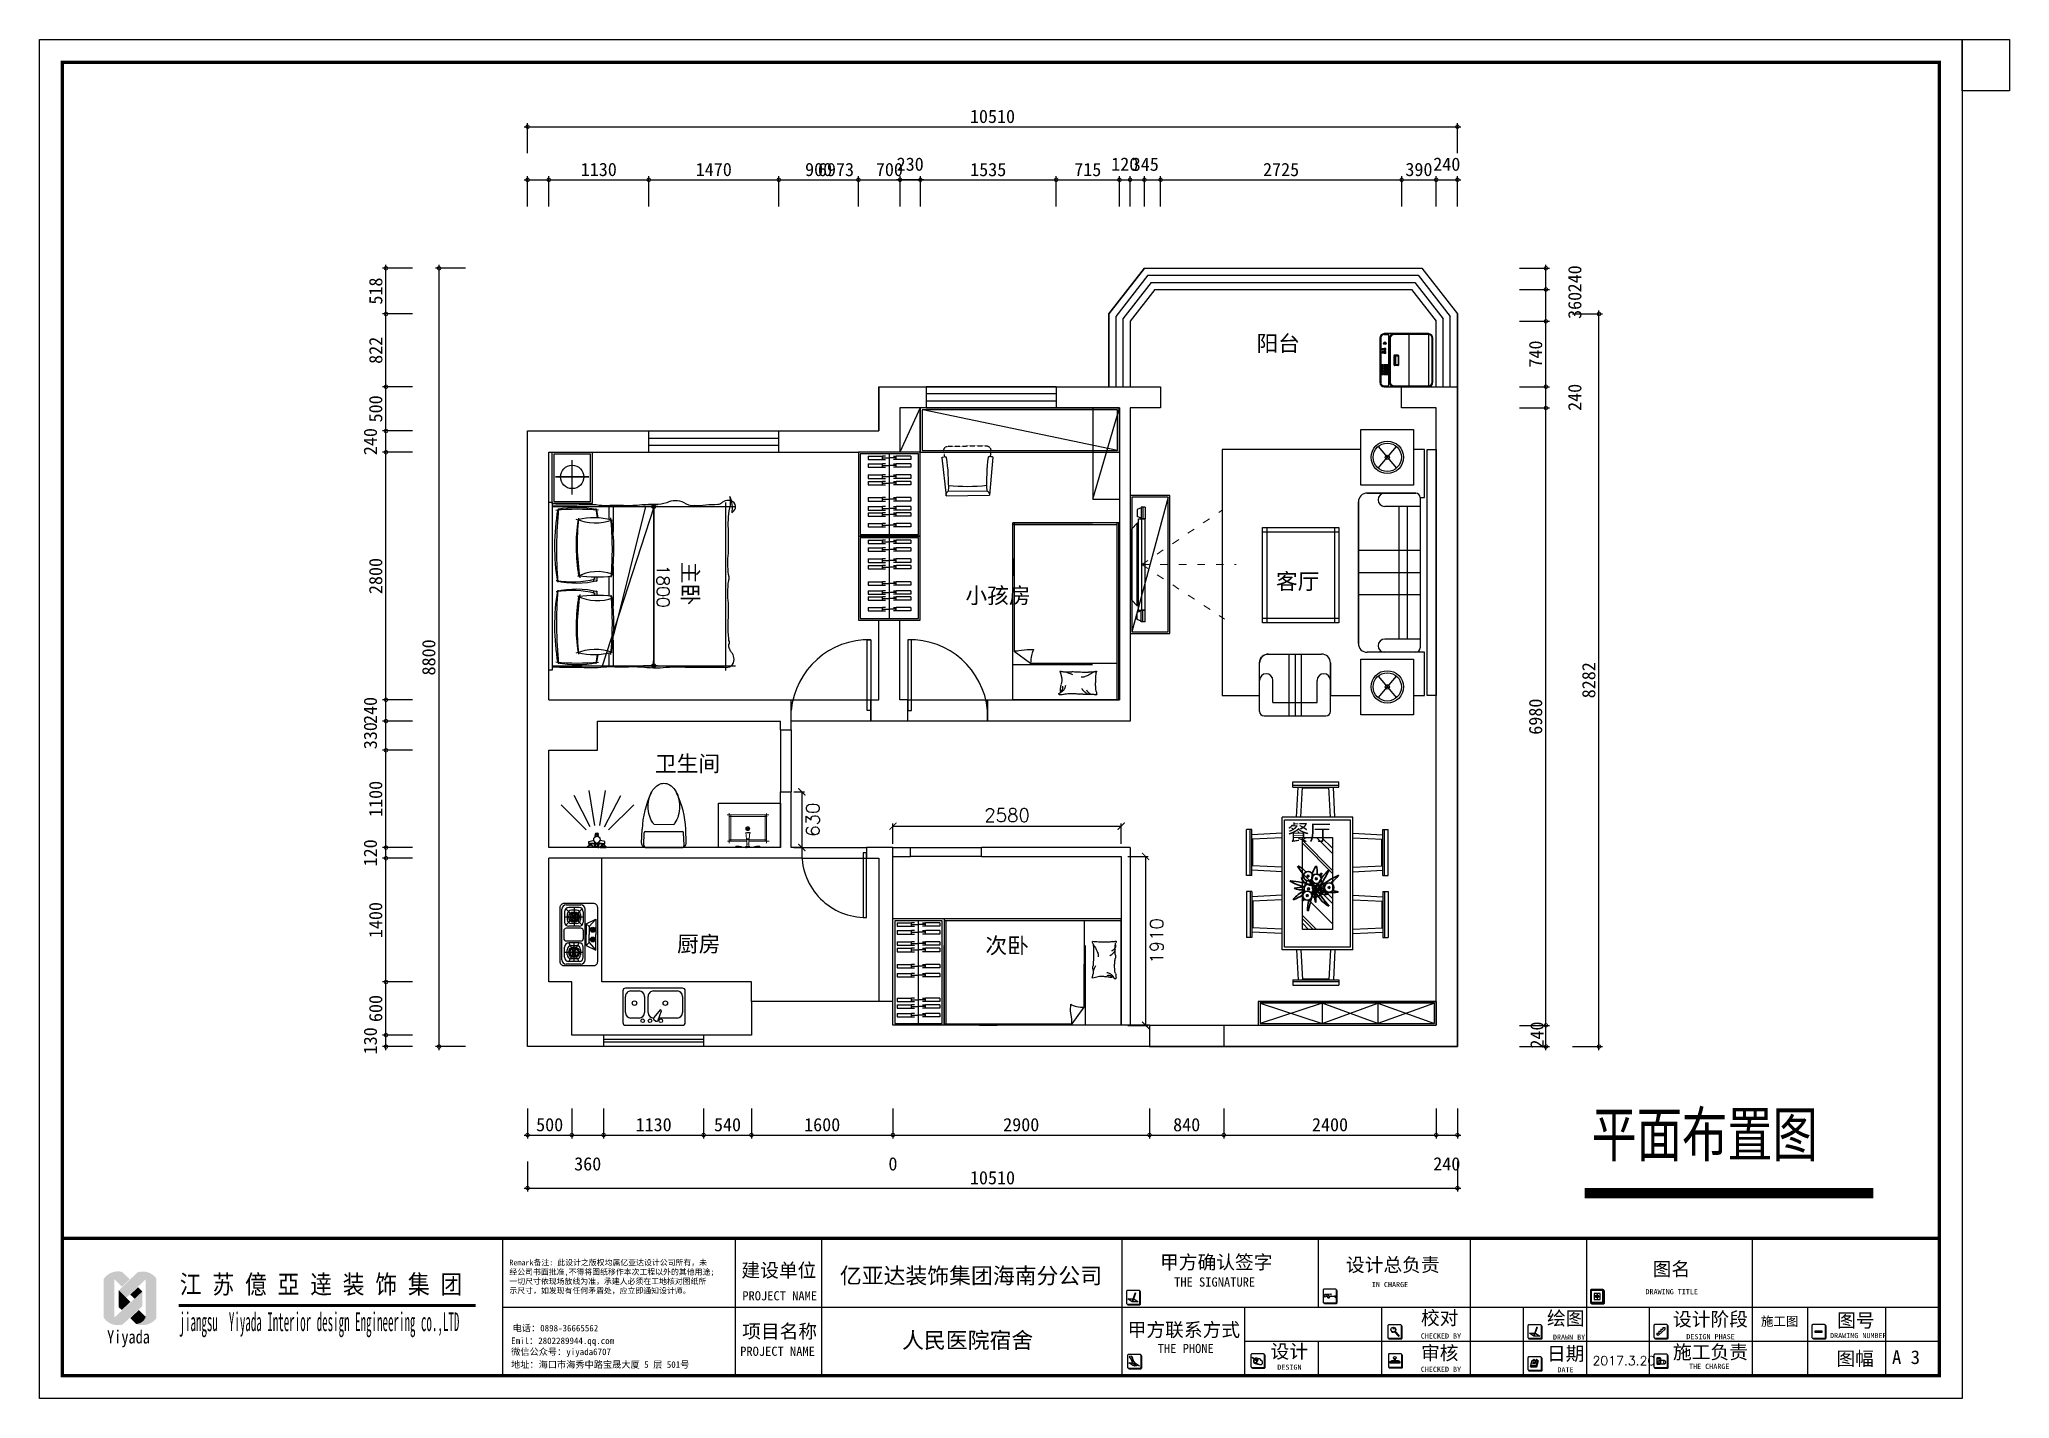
# Model space of a CAD drawing. Header units: millimetres. Extents: x 333665 to 510740, y -473522 to -395501.
# Drawn here: x 355398 to 377666, y -410869 to -395501 of the extents above; entities that cross this region are included whole.
import ezdxf

# ---------------------------------------------------------------- set-up
doc = ezdxf.new("R2010")
doc.units = ezdxf.units.MM
doc.header["$PDMODE"] = 35
doc.header["$PDSIZE"] = 20
for name, pattern in [('0', [30, 12, -18]), ('DASH', [0.35, 0.25, -0.1]), ('HIDDEN', [9.525, 6.35, -3.175])]:
    doc.linetypes.add(name, pattern=pattern)
for name, color, linetype in [('0-01图框模板说明', 2, 'Continuous'), ('0-02图框细线', 136, 'Continuous'), ('016-P平面家具', 51, 'Continuous'), ('06其他', 8, 'Continuous'), ('250', 250, 'Continuous'), ('3', 3, 'Continuous'), ('8', 8, 'Continuous'), ('COUTI', 1, 'Continuous'), ('FLOOR', 8, 'Continuous'), ('FURNITURE', 2, 'Continuous'), ('layer 1', 7, 'Continuous'), ('TK', 7, 'Continuous'), ('WALL', 7, 'Continuous'), ('xcvdg', 7, 'Continuous'), ('填充', 8, 'Continuous'), ('墙体', 7, 'Continuous'), ('家具1', 2, 'Continuous'), ('家具2', 8, 'Continuous'), ('滨江帝景', 7, 'Continuous'), ('细线', 250, 'Continuous')]:
    doc.layers.add(name, color=color, linetype=linetype)
for name, color, linetype, lineweight in [('图层7', 8, 'Continuous', 5), ('地面', 7, 'Continuous', 0), ('家具线', 3, 'Continuous', 18)]:
    doc.layers.add(name, color=color, linetype=linetype, lineweight=lineweight)
doc.styles.add('-宋体', font='', dxfattribs={"width": 0.75})
doc.styles.add('_TCH_DIM', font='SIMPLEX', dxfattribs={"bigfont": 'GBCBIG'})
doc.styles.add('H1', font='')
doc.styles.get("Standard").update_dxf_attribs({"font": 'txt', "bigfont": 'gbcbig.shx'})
doc.styles.add('STYLE1', font='')
doc.styles.add('标注文字', font='simhei.ttf')
doc.styles.add('黑体', font='simhei.ttf')
doc.styles.get('-宋体').set_extended_font_data('SimSun')
doc.styles.get('H1').set_extended_font_data('SimSun')
doc.styles.get('STYLE1').set_extended_font_data('SimSun')
doc.dimstyles.new('1-55', dxfattribs={"dimscale": 57, "dimtxt": 2.5, "dimasz": 1, "dimexe": 2, "dimexo": 0.625, "dimtad": 1, "dimdec": 0, "dimrnd": 5, "dimtxsty": 'Standard', "dimblk": 'DOT', "dimcen": 2.5, "dimclrd": 1, "dimclre": 1, "dimclrt": 2, "dimadec": 0, "dimazin": 0, "dimtfac": 1, "dimtdec": 0, "dimtmove": 2, "dimatfit": 3, "dimldrblk": 'DOT', "dimfxl": 1, "dimarcsym": 0})
doc.dimstyles.get("Standard").update_dxf_attribs({"dimtxt": 0.18, "dimasz": 0.18, "dimexe": 0.18, "dimexo": 0.0625, "dimgap": 0.09, "dimtad": 0, "dimtih": 1, "dimtoh": 1, "dimdec": 4, "dimzin": 0, "dimdsep": 46, "dimtxsty": 'Standard', "dimcen": 0.09, "dimadec": 0, "dimazin": 0, "dimtfac": 1, "dimtdec": 4, "dimtofl": 0, "dimtmove": 0, "dimatfit": 3, "dimfxl": 1, "dimtolj": 1, "dimtzin": 0, "dimarcsym": 0})
doc.dimstyles.new('最新标注', dxfattribs={"dimtxt": 150, "dimasz": 80, "dimexe": 40, "dimexo": 40, "dimgap": 40, "dimtad": 1, "dimdec": 0, "dimtxsty": '标注文字', "dimblk": 'DOTSMALL', "dimcen": 2.5, "dimdle": 40, "dimclrd": 46, "dimclre": 46, "dimclrt": 40, "dimadec": 0, "dimazin": 0, "dimtfac": 1, "dimtdec": 0, "dimtmove": 2, "dimatfit": 3, "dimldrblk": 'DOT', "dimfxl": 300, "dimfxlon": 1, "dimarcsym": 0})

msp = doc.modelspace()

# ---------------------------------------------------------------- texts
at = {"layer": '0-02图框细线'}
for s, insert, char_height, attachment_point in [('{\\fSimHei|b0|i0|c134|p2;Remark备注: 此设计之版权均属亿亚达设计公司所有，未\\P经公司书面批准,不得将图纸移作本次工程以外的其他用途;\\P一切尺寸依现场放线为准，承建人必须在工地核对图纸所\\P示尺寸，如发现有任何矛盾处，应立即通知设计师。}', (360709.8, -409690.3), 63.607, 7), ('{\\fSimSun|b0|i0|c134|p2;甲方确认签字}', (368064.1, -409335.6), 155.232, 4), ('{\\fSimSun|b0|i0|c134|p2;设计总负责}', (370165, -409365.4), 155.232, 4), ('{\\fSimSun|b0|i0|c134|p2;建设单位}', (363332.1, -409427), 155.232, 4), ('{\\fSimSun|b0|i0|c134|p2;THE SIGNATURE}', (368223.2, -409551.8), 103.488, 4), ('{\\fSimSun|b0|i0|c134|p2;图名}', (373631.4, -409412.4), 155.232, 4), ('{\\fSimSun|b0|i0|c134|p2;PROJECT NAME}', (363342.4, -409707.7), 103.488, 4), ('{\\fSimSun|b0|i0|c134|p2;IN CHARGE}', (370457.8, -409580), 58.307, 4), ('{\\fSimSun|b0|i0|c134|p2;DRAWING TITLE}', (373550.6, -409660.8), 58.307, 4), ('{\\fSimSun|b0|i0|c134|p2;校对}', (371013.3, -409965.5), 155.232, 4), ('{\\fSimSun|b0|i0|c134|p2;绘图}', (372437.5, -409969.9), 155.232, 4), ('{\\fSimSun|b0|i0|c134|p2;设计阶段}', (373861.8, -409980.4), 155.232, 4), ('{\\fSimHei|b0|i0|c134|p2;施工图}', (375067.4, -410000.7), 103.488, 5), ('{\\fSimSun|b0|i0|c134|p2;图号}', (375717.6, -409993.2), 155.232, 4), ('{\\fSimSun|b0|i0|c134|p2;Emil：2802289944.qq.com}', (360729.7, -410226.1), 74.208, 4), ('{\\fSimSun|b0|i0|c134|p2;电话：0898-36665562  }', (360746.3, -410076.7), 74.208, 4), ('{\\fSimSun|b0|i0|c134|p2;项目名称}', (363340.6, -410117.4), 155.232, 4), ('{\\fSimSun|b0|i0|c134|p2;甲方联系方式}', (367697.8, -410100.5), 155.232, 4), ('{\\fSimSun|b0|i0|c134|p2;CHECKED BY}', (371010.9, -410161.8), 58.307, 4), ('{\\fSimSun|b0|i0|c134|p2;DRAWN BY}', (372504.6, -410173.9), 58.307, 4), ('{\\fSimSun|b0|i0|c134|p2;DESIGN PHASE}', (374012.3, -410169.3), 58.307, 4), ('{\\fSimSun|b0|i0|c134|p2;DRAWING NUMBER}', (375637, -410156.8), 58.307, 4), ('{\\fSimSun|b0|i0|c134|p2;微信公众号：yiyada6707}', (360729.7, -410351.1), 74.208, 4), ('{\\fSimSun|b0|i0|c134|p2;PROJECT NAME}', (363318.3, -410335), 103.488, 4), ('{\\fSimSun|b0|i0|c134|p2;THE PHONE}', (368037.5, -410303.2), 103.488, 4), ('{\\fSimSun|b0|i0|c134|p2;设计}', (369313.2, -410344.8), 155.232, 4), ('{\\fSimSun|b0|i0|c134|p2;审核}', (371013.3, -410362.4), 155.232, 4), ('{\\fSimSun|b0|i0|c134|p2;日期}', (372437.5, -410369.4), 155.232, 4), ('2017.3.20', (372951.8, -410441.3), 103.49, 4), ('{\\fSimSun|b0|i0|c134|p2;施工负责}', (373861.7, -410351.5), 155.232, 4), ('{\\fSimSun|b0|i0|c134|p2;图幅}', (375709.1, -410424.9), 155.232, 4), ('{\\fSimSun|b0|i0|c134|p2;A 3}', (376337, -410402.2), 155.232, 4), ('{\\fSimSun|b0|i0|c134|p2;地址：海口市海秀中路宝晟大厦 5 层 501号}', (360728.7, -410488.9), 74.208, 4), ('{\\fSimSun|b0|i0|c134|p2;DESIGN}', (369389.3, -410514.6), 58.307, 4), ('{\\fSimSun|b0|i0|c134|p2;CHECKED BY}', (371010.9, -410538.3), 58.307, 4), ('{\\fSimSun|b0|i0|c134|p2;DATE}', (372555.3, -410543.3), 58.307, 4), ('{\\fSimSun|b0|i0|c134|p2;THE CHARGE}', (374043.1, -410505.3), 58.307, 4)]:
    msp.add_mtext(s, dxfattribs=dict(at, insert=insert, char_height=char_height, attachment_point=attachment_point))
at = {"layer": '0-02图框细线', "char_height": 181.104, "attachment_point": 5, "style": '黑体'}
for s, insert in [('亿亚达装饰集团海南分公司', (365927, -409490.1)), ('{\\fSimSun|b0|i0|c134|p2;人民医院宿舍}', (365889.3, -410219.6))]:
    msp.add_mtext(s, dxfattribs=dict(at, insert=insert))
at = {"layer": 'layer 1', "color": 2, "lineweight": -3, "style": 'STYLE1'}
for s, p in [('阳台', (369154.5, -399028.6)), ('小孩房', (365864.5, -401878.6)), ('客厅', (369374.5, -401719.3)), ('卫生间', (362354.5, -403780.2)), ('餐厅', (369504.5, -404558.6)), ('厨房', (362604.5, -405818.6)), ('次卧', (366090.1, -405836.7))]:
    msp.add_text(s, height=180, dxfattribs=at).set_placement(p)
at = {"layer": 'TK', "color": 150, "style": 'H1'}
for s, height, width, p in [('江 苏 億 亞 逹 装 饰 集 团', 212.024, 0.85, (356984.4, -409682.9)), ('jiangsu  Yiyada Interior design Engineering co.,LTD', 212.024, 0.43, (356981, -410106.8)), ('Yiyada ', 148.42, 0.8, (356162.7, -410245.9))]:
    msp.add_text(s, height=height, dxfattribs=dict(at, width=width)).set_placement(p)
at = {"layer": 'WALL', "color": 2, "insert": (372940.8, -407631), "char_height": 800, "width": 7394.405, "attachment_point": 1, "style": '-宋体'}
msp.add_mtext('{\\H0.625x;\\C3;平面布置图}', dxfattribs=at)

# ---------------------------------------------------------------- blocks, each defined once
blk = doc.blocks.new('A$C623B4EB8')
at = {"color": 2, "linetype": 'ByBlock'}
blk.add_line((0, 550), (0, 50), dxfattribs=at)
for points in [[(550, 600), (50, 600)], [(600, 50), (600, 550)], [(50, 0), (550, 0)]]:
    blk.add_lwpolyline(points, dxfattribs=at)
for centre, start, end in [((50, 550), 90, 180), ((550, 550), 0, 90), ((50, 50), 180, 270), ((550, 50), 270, 0)]:
    blk.add_arc(centre, 50, start, end, dxfattribs=at)
at = {"layer": '3', "color": 8}
for p, q in [((156, 528), (141, 528)), ((141, 528), (141, 513)), ((141, 513), (156, 513)), ((156, 513), (156, 528)), ((10, 440), (10, 50)), ((249, 420), (349, 420))]:
    blk.add_line(p, q, dxfattribs=at)
for points in [[(0, 500), (600, 500)], [(10, 550), (10, 500)], [(550, 590), (50, 590)], [(550, 493), (50, 493)], [(550, 483), (50, 483)], [(590, 550), (590, 500)], [(590, 274), (10, 274)], [(239, 395), (239, 433)], [(244, 438), (354, 438)], [(354, 390), (244, 390)], [(249, 398), (249, 428)], [(254, 433), (344, 433)], [(344, 393), (254, 393)], [(349, 428), (349, 398)], [(359, 433), (359, 395)], [(590, 50), (590, 440)], [(590, 52), (10, 52)], [(50, 10), (550, 10)]]:
    blk.add_lwpolyline(points, dxfattribs=at)
for points in [[(139, 581), (139, 561), (159, 561), (159, 581)], [(139, 556), (139, 536), (159, 536), (159, 556)], [(139, 531), (139, 511), (159, 511), (159, 531)], [(141, 578), (141, 563), (156, 563), (156, 578)], [(141, 553), (141, 538), (156, 538), (156, 553)], [(168, 581), (168, 561), (188, 561), (188, 581)], [(169, 556), (169, 536), (189, 536), (189, 556)], [(169, 531), (169, 511), (189, 511), (189, 531)], [(171, 578), (171, 563), (186, 563), (186, 578)], [(171, 553), (171, 538), (186, 538), (186, 553)], [(171, 528), (171, 513), (186, 513), (186, 528)], [(199, 581), (199, 561), (219, 561), (219, 581)], [(199, 556), (199, 536), (219, 536), (219, 556)], [(199, 531), (199, 511), (219, 511), (219, 531)], [(201, 553), (201, 538), (216, 538), (216, 553)], [(201, 528), (201, 513), (216, 513), (216, 528)], [(202, 578), (202, 563), (217, 563), (217, 578)], [(229, 581), (229, 561), (249, 561), (249, 581)], [(229, 556), (229, 536), (249, 536), (249, 556)], [(229, 531), (229, 511), (249, 511), (249, 531)], [(231, 578), (231, 563), (246, 563), (246, 578)], [(231, 553), (231, 538), (246, 538), (246, 553)], [(231, 528), (231, 513), (246, 513), (246, 528)], [(379, 573), (399, 573), (399, 553), (379, 553)], [(379, 533), (399, 533), (399, 553), (379, 553)], [(382, 570), (397, 570), (397, 555), (382, 555)], [(382, 535), (397, 535), (397, 550), (382, 550)], [(414, 573), (434, 573), (434, 553), (414, 553)], [(414, 533), (434, 533), (434, 553), (414, 553)], [(417, 571), (432, 571), (432, 556), (417, 556)], [(417, 535), (432, 535), (432, 550), (417, 550)]]:
    blk.add_lwpolyline(points, close=True, dxfattribs=at)
for radius in [15, 10]:
    blk.add_circle((491, 544), radius, dxfattribs=at)
for centre, radius, start, end in [((54, 439), 54.3, 94.5048, 180.7096), ((50, 550), 40.4, 90, 180), ((54, 439), 44.3, 94.5048, 180.7096), ((546, 439), 44.3, 359.2904, 85.4952), ((550, 550), 40.4, 0, 90), ((546, 439), 54.3, 359.2904, 85.4952), ((244, 433), 5, 90, 180), ((244, 395), 5, 180, 270), ((254, 428), 5, 90, 180), ((254, 398), 5, 180, 270), ((344, 428), 5, 0, 90), ((344, 398), 5, 270, 0), ((354, 433), 5, 0, 90), ((354, 395), 5, 270, 0), ((50, 50), 40, 180, 270), ((550, 50), 40, 270, 0)]:
    blk.add_arc(centre, radius, start, end, dxfattribs=at)
at = {"layer": '8', "linetype": 'ByBlock', "ltscale": 0.2}
blk.add_line((174, 0), (174, 0), dxfattribs=at)
at = {"layer": 'COUTI', "color": 5, "ltscale": 1000}
blk.add_line((474, 0), (474, 0), dxfattribs=at)
blk = doc.blocks.new('_DotSmall')
at = {"layer": 'FLOOR', "color": 0, "const_width": 0.5}
blk.add_lwpolyline([(-0.0625, 0, 1), (0.0625, 0, 1)], format="xyb", close=True, dxfattribs=at)
blk = doc.blocks.new('*D19')
at = {"color": 46, "lineweight": -2}
for p, q in [((361115, -397089), (362325, -397089)), ((361155, -397389), (361155, -397049)), ((362285, -397389), (362285, -397049))]:
    blk.add_line(p, q, dxfattribs=at)
at = {"layer": 'Defpoints', "color": 0, "lineweight": -3}
for p in [(362285, -397089), (361155, -400169), (362285, -400169)]:
    blk.add_point(p, dxfattribs=at)
at = {"color": 46, "lineweight": -2, "xscale": 80, "yscale": 80, "zscale": 80, "rotation": 180}
blk.add_blockref('_DotSmall', (361155, -397089), dxfattribs=at)
at = {"color": 46, "lineweight": -2, "xscale": 80, "yscale": 80, "zscale": 80}
blk.add_blockref('_DotSmall', (362285, -397089), dxfattribs=at)
at = {"color": 40, "lineweight": -3, "insert": (361720, -396973), "char_height": 150, "attachment_point": 5, "style": '标注文字'}
blk.add_mtext('1130', dxfattribs=at)
blk = doc.blocks.new('_Dot')
at = {"color": 0, "linetype": 'ByBlock', "lineweight": -2}
blk.add_line((-0.5, 0), (-1, 0), dxfattribs=at)
at = {"color": 0, "linetype": 'ByBlock', "const_width": 0.5}
blk.add_lwpolyline([(-0.25, 0, 1), (0.25, 0, 1)], format="xyb", close=True, dxfattribs=at)
blk = doc.blocks.new('*D20')
at = {"layer": 'Defpoints', "color": 0, "lineweight": -3, "ltscale": 400}
for p in [(363755, -397089), (363755, -399929), (362285, -400169)]:
    blk.add_point(p, dxfattribs=at)
at = {"layer": '细线', "color": 46, "lineweight": -2, "ltscale": 400}
for p, q in [((362245, -397089), (363795, -397089)), ((362285, -397389), (362285, -397049)), ((363755, -397389), (363755, -397049))]:
    blk.add_line(p, q, dxfattribs=at)
at = {"layer": '细线', "color": 46, "lineweight": -2, "ltscale": 400, "xscale": 80, "yscale": 80, "zscale": 80, "rotation": 180}
blk.add_blockref('_DotSmall', (362285, -397089), dxfattribs=at)
at = {"layer": '细线', "color": 46, "lineweight": -2, "ltscale": 400, "xscale": 80, "yscale": 80, "zscale": 80}
blk.add_blockref('_DotSmall', (363755, -397089), dxfattribs=at)
at = {"layer": '细线', "color": 40, "lineweight": -3, "ltscale": 400, "insert": (363020, -396973), "char_height": 150, "attachment_point": 5, "style": '标注文字'}
blk.add_mtext('1470', dxfattribs=at)
blk = doc.blocks.new('*D21')
at = {"color": 46, "lineweight": -2}
for p, q in [((363715, -397089), (364695, -397089)), ((363755, -397389), (363755, -397049)), ((364655, -397389), (364655, -397049))]:
    blk.add_line(p, q, dxfattribs=at)
at = {"layer": 'Defpoints', "color": 0, "lineweight": -3}
for p in [(364655, -397089), (363755, -399929), (364655, -400169)]:
    blk.add_point(p, dxfattribs=at)
at = {"color": 46, "lineweight": -2, "xscale": 80, "yscale": 80, "zscale": 80, "rotation": 180}
blk.add_blockref('_DotSmall', (363755, -397089), dxfattribs=at)
at = {"color": 46, "lineweight": -2, "xscale": 80, "yscale": 80, "zscale": 80}
blk.add_blockref('_DotSmall', (364655, -397089), dxfattribs=at)
at = {"color": 40, "lineweight": -3, "insert": (364205, -396973), "char_height": 150, "attachment_point": 5, "style": '标注文字'}
blk.add_mtext('900', dxfattribs=at)
blk = doc.blocks.new('*D22')
at = {"color": 46, "lineweight": -2}
for p, q in [((364615, -397089), (365395, -397089)), ((364655, -397389), (364655, -397049)), ((365355, -397389), (365355, -397049))]:
    blk.add_line(p, q, dxfattribs=at)
at = {"layer": 'Defpoints', "color": 0, "lineweight": -3}
for p in [(365355, -397089), (364655, -400169), (365355, -402069)]:
    blk.add_point(p, dxfattribs=at)
at = {"color": 46, "lineweight": -2, "xscale": 80, "yscale": 80, "zscale": 80, "rotation": 180}
blk.add_blockref('_DotSmall', (364655, -397089), dxfattribs=at)
at = {"color": 46, "lineweight": -2, "xscale": 80, "yscale": 80, "zscale": 80}
blk.add_blockref('_DotSmall', (365355, -397089), dxfattribs=at)
at = {"color": 40, "lineweight": -3, "insert": (365005, -396973), "char_height": 150, "attachment_point": 5, "style": '标注文字'}
blk.add_mtext('700', dxfattribs=at)
blk = doc.blocks.new('*D23')
at = {"color": 46, "lineweight": -2}
for p, q in [((365395, -397089), (365085, -397089)), ((365125, -397389), (365125, -397049)), ((365355, -397389), (365355, -397049))]:
    blk.add_line(p, q, dxfattribs=at)
at = {"layer": 'Defpoints', "color": 0, "lineweight": -3}
for p in [(365125, -397089), (365125, -402069), (365355, -402069)]:
    blk.add_point(p, dxfattribs=at)
at = {"color": 46, "lineweight": -2, "xscale": 80, "yscale": 80, "zscale": 80, "rotation": 180}
blk.add_blockref('_DotSmall', (365125, -397089), dxfattribs=at)
at = {"color": 46, "lineweight": -2, "xscale": 80, "yscale": 80, "zscale": 80}
blk.add_blockref('_DotSmall', (365355, -397089), dxfattribs=at)
at = {"color": 40, "lineweight": -3, "insert": (365240, -396913), "char_height": 150, "attachment_point": 5, "style": '标注文字'}
blk.add_mtext('230', dxfattribs=at)
blk = doc.blocks.new('*D24')
at = {"color": 46, "lineweight": -2}
for p, q in [((365085, -397089), (365395, -397089)), ((365125, -397389), (365125, -397049)), ((365355, -397389), (365355, -397049))]:
    blk.add_line(p, q, dxfattribs=at)
at = {"layer": 'Defpoints', "color": 0, "lineweight": -3}
for p in [(365355, -397089), (365355, -400169), (365125, -402069)]:
    blk.add_point(p, dxfattribs=at)
at = {"color": 46, "lineweight": -2, "xscale": 80, "yscale": 80, "zscale": 80, "rotation": 180}
blk.add_blockref('_DotSmall', (365125, -397089), dxfattribs=at)
at = {"color": 46, "lineweight": -2, "xscale": 80, "yscale": 80, "zscale": 80}
blk.add_blockref('_DotSmall', (365355, -397089), dxfattribs=at)
at = {"color": 40, "lineweight": -3, "insert": (365240, -396913), "char_height": 150, "attachment_point": 5, "style": '标注文字'}
blk.add_mtext('230', dxfattribs=at)
blk = doc.blocks.new('*D25')
at = {"color": 46, "lineweight": -2}
for p, q in [((365315, -397089), (366930, -397089)), ((365355, -397389), (365355, -397049)), ((366890, -397389), (366890, -397049))]:
    blk.add_line(p, q, dxfattribs=at)
at = {"layer": 'Defpoints', "color": 0, "lineweight": -3}
for p in [(366890, -397089), (366890, -399669), (365355, -400169)]:
    blk.add_point(p, dxfattribs=at)
at = {"color": 46, "lineweight": -2, "xscale": 80, "yscale": 80, "zscale": 80, "rotation": 180}
blk.add_blockref('_DotSmall', (365355, -397089), dxfattribs=at)
at = {"color": 46, "lineweight": -2, "xscale": 80, "yscale": 80, "zscale": 80}
blk.add_blockref('_DotSmall', (366890, -397089), dxfattribs=at)
at = {"color": 40, "lineweight": -3, "insert": (366122, -396974), "char_height": 150, "attachment_point": 5, "style": '标注文字'}
blk.add_mtext('1535', dxfattribs=at)
blk = doc.blocks.new('*D26')
at = {"color": 46, "lineweight": -2}
for p, q in [((366850, -397089), (367645, -397089)), ((366890, -397389), (366890, -397049)), ((367605, -397389), (367605, -397049))]:
    blk.add_line(p, q, dxfattribs=at)
at = {"layer": 'Defpoints', "color": 0, "lineweight": -3}
for p in [(367605, -397089), (366890, -399669), (367605, -399669)]:
    blk.add_point(p, dxfattribs=at)
at = {"color": 46, "lineweight": -2, "xscale": 80, "yscale": 80, "zscale": 80, "rotation": 180}
blk.add_blockref('_DotSmall', (366890, -397089), dxfattribs=at)
at = {"color": 46, "lineweight": -2, "xscale": 80, "yscale": 80, "zscale": 80}
blk.add_blockref('_DotSmall', (367605, -397089), dxfattribs=at)
at = {"color": 40, "lineweight": -3, "insert": (367247, -396974), "char_height": 150, "attachment_point": 5, "style": '标注文字'}
blk.add_mtext('715', dxfattribs=at)
blk = doc.blocks.new('*D27')
at = {"color": 46, "lineweight": -2}
for p, q in [((367565, -397089), (367765, -397089)), ((367605, -397389), (367605, -397049)), ((367725, -397389), (367725, -397049))]:
    blk.add_line(p, q, dxfattribs=at)
at = {"layer": 'Defpoints', "color": 0, "lineweight": -3}
for p in [(367725, -397089), (367605, -399669), (367725, -399669)]:
    blk.add_point(p, dxfattribs=at)
at = {"color": 46, "lineweight": -2, "xscale": 80, "yscale": 80, "zscale": 80, "rotation": 180}
blk.add_blockref('_DotSmall', (367605, -397089), dxfattribs=at)
at = {"color": 46, "lineweight": -2, "xscale": 80, "yscale": 80, "zscale": 80}
blk.add_blockref('_DotSmall', (367725, -397089), dxfattribs=at)
at = {"color": 40, "lineweight": -3, "insert": (367665, -396913), "char_height": 150, "attachment_point": 5, "style": '标注文字'}
blk.add_mtext('120', dxfattribs=at)
blk = doc.blocks.new('*D28')
at = {"color": 46, "lineweight": -2}
for p, q in [((367685, -397089), (368110, -397089)), ((367725, -397389), (367725, -397049)), ((368070, -397389), (368070, -397049))]:
    blk.add_line(p, q, dxfattribs=at)
at = {"layer": 'Defpoints', "color": 0, "lineweight": -3}
for p in [(368070, -397089), (367725, -399669), (368070, -399669)]:
    blk.add_point(p, dxfattribs=at)
at = {"color": 46, "lineweight": -2, "xscale": 80, "yscale": 80, "zscale": 80, "rotation": 180}
blk.add_blockref('_DotSmall', (367725, -397089), dxfattribs=at)
at = {"color": 46, "lineweight": -2, "xscale": 80, "yscale": 80, "zscale": 80}
blk.add_blockref('_DotSmall', (368070, -397089), dxfattribs=at)
at = {"color": 40, "lineweight": -3, "insert": (367897, -396914), "char_height": 150, "attachment_point": 5, "style": '标注文字'}
blk.add_mtext('345', dxfattribs=at)
blk = doc.blocks.new('*D18')
at = {"layer": 'Defpoints', "color": 0, "lineweight": -3, "ltscale": 400}
for p in [(370795, -397089), (368070, -399669), (370795, -399669)]:
    blk.add_point(p, dxfattribs=at)
at = {"layer": '细线', "color": 46, "lineweight": -2, "ltscale": 400}
for p, q in [((368030, -397089), (370835, -397089)), ((368070, -397389), (368070, -397049)), ((370795, -397389), (370795, -397049))]:
    blk.add_line(p, q, dxfattribs=at)
at = {"layer": '细线', "color": 46, "lineweight": -2, "ltscale": 400, "xscale": 80, "yscale": 80, "zscale": 80, "rotation": 180}
blk.add_blockref('_DotSmall', (368070, -397089), dxfattribs=at)
at = {"layer": '细线', "color": 46, "lineweight": -2, "ltscale": 400, "xscale": 80, "yscale": 80, "zscale": 80}
blk.add_blockref('_DotSmall', (370795, -397089), dxfattribs=at)
at = {"layer": '细线', "color": 40, "lineweight": -3, "ltscale": 400, "insert": (369432, -396974), "char_height": 150, "attachment_point": 5, "style": '标注文字'}
blk.add_mtext('2725', dxfattribs=at)
blk = doc.blocks.new('*D29')
at = {"layer": 'Defpoints', "color": 0, "lineweight": -3, "ltscale": 400}
for p in [(371185, -397089), (370795, -399669), (371185, -399669)]:
    blk.add_point(p, dxfattribs=at)
at = {"layer": '细线', "color": 46, "lineweight": -2, "ltscale": 400}
for p, q in [((370755, -397089), (371225, -397089)), ((370795, -397389), (370795, -397049)), ((371185, -397389), (371185, -397049))]:
    blk.add_line(p, q, dxfattribs=at)
at = {"layer": '细线', "color": 46, "lineweight": -2, "ltscale": 400, "xscale": 80, "yscale": 80, "zscale": 80, "rotation": 180}
blk.add_blockref('_DotSmall', (370795, -397089), dxfattribs=at)
at = {"layer": '细线', "color": 46, "lineweight": -2, "ltscale": 400, "xscale": 80, "yscale": 80, "zscale": 80}
blk.add_blockref('_DotSmall', (371185, -397089), dxfattribs=at)
at = {"layer": '细线', "color": 40, "lineweight": -3, "ltscale": 400, "insert": (370990, -396973), "char_height": 150, "attachment_point": 5, "style": '标注文字'}
blk.add_mtext('390', dxfattribs=at)
blk = doc.blocks.new('*D30')
at = {"layer": 'Defpoints', "color": 0, "lineweight": -3, "ltscale": 400}
for p in [(371425, -397089), (371425, -399429), (371185, -399669)]:
    blk.add_point(p, dxfattribs=at)
at = {"layer": '细线', "color": 46, "lineweight": -2, "ltscale": 400}
for p, q in [((371145, -397089), (371465, -397089)), ((371185, -397389), (371185, -397049)), ((371425, -397389), (371425, -397049))]:
    blk.add_line(p, q, dxfattribs=at)
at = {"layer": '细线', "color": 46, "lineweight": -2, "ltscale": 400, "xscale": 80, "yscale": 80, "zscale": 80, "rotation": 180}
blk.add_blockref('_DotSmall', (371185, -397089), dxfattribs=at)
at = {"layer": '细线', "color": 46, "lineweight": -2, "ltscale": 400, "xscale": 80, "yscale": 80, "zscale": 80}
blk.add_blockref('_DotSmall', (371425, -397089), dxfattribs=at)
at = {"layer": '细线', "color": 40, "lineweight": -3, "ltscale": 400, "insert": (371305, -396913), "char_height": 150, "attachment_point": 5, "style": '标注文字'}
blk.add_mtext('240', dxfattribs=at)
blk = doc.blocks.new('*D31')
at = {"color": 46, "lineweight": -2}
for p, q in [((360875, -396489), (371465, -396489)), ((360915, -396789), (360915, -396449)), ((371425, -396789), (371425, -396449))]:
    blk.add_line(p, q, dxfattribs=at)
at = {"layer": 'Defpoints', "color": 0, "lineweight": -3}
for p in [(371425, -396489), (371425, -399429), (360915, -399929)]:
    blk.add_point(p, dxfattribs=at)
at = {"color": 46, "lineweight": -2, "xscale": 80, "yscale": 80, "zscale": 80, "rotation": 180}
blk.add_blockref('_DotSmall', (360915, -396489), dxfattribs=at)
at = {"color": 46, "lineweight": -2, "xscale": 80, "yscale": 80, "zscale": 80}
blk.add_blockref('_DotSmall', (371425, -396489), dxfattribs=at)
at = {"color": 40, "lineweight": -3, "insert": (366170, -396373), "char_height": 150, "attachment_point": 5, "style": '标注文字'}
blk.add_mtext('10510', dxfattribs=at)
blk = doc.blocks.new('*D32')
at = {"layer": 'Defpoints', "color": 0, "lineweight": -3, "ltscale": 400}
for p in [(359315, -406759), (361775, -406759), (361775, -406889)]:
    blk.add_point(p, dxfattribs=at)
at = {"layer": '细线', "color": 46, "lineweight": -2, "ltscale": 400}
for p, q in [((359615, -406759), (359275, -406759)), ((359315, -406929), (359315, -406719)), ((359615, -406889), (359275, -406889))]:
    blk.add_line(p, q, dxfattribs=at)
at = {"layer": '细线', "color": 46, "lineweight": -2, "ltscale": 400, "xscale": 80, "yscale": 80, "zscale": 80}
for p, rotation in [((359315, -406759), 90), ((359315, -406889), 270)]:
    blk.add_blockref('_DotSmall', p, dxfattribs=dict(at, rotation=rotation))
at = {"layer": '细线', "color": 40, "lineweight": -3, "ltscale": 400, "insert": (359139, -406824), "char_height": 150, "attachment_point": 5, "rotation": 90, "style": '标注文字'}
blk.add_mtext('130', dxfattribs=at)
blk = doc.blocks.new('*D33')
at = {"color": 46, "lineweight": -2}
for p, q in [((359615, -406159), (359275, -406159)), ((359315, -406799), (359315, -406119)), ((359615, -406759), (359275, -406759))]:
    blk.add_line(p, q, dxfattribs=at)
at = {"layer": 'Defpoints', "color": 0, "lineweight": -3}
for p in [(359315, -406159), (361415, -406159), (361775, -406759)]:
    blk.add_point(p, dxfattribs=at)
at = {"color": 46, "lineweight": -2, "xscale": 80, "yscale": 80, "zscale": 80}
for p, rotation in [((359315, -406159), 90), ((359315, -406759), 270)]:
    blk.add_blockref('_DotSmall', p, dxfattribs=dict(at, rotation=rotation))
at = {"color": 40, "lineweight": -3, "insert": (359199, -406459), "char_height": 150, "attachment_point": 5, "rotation": 90, "style": '标注文字'}
blk.add_mtext('600', dxfattribs=at)
blk = doc.blocks.new('*D34')
at = {"color": 46, "lineweight": -2}
for p, q in [((359615, -404759), (359275, -404759)), ((359315, -406199), (359315, -404719)), ((359615, -406159), (359275, -406159))]:
    blk.add_line(p, q, dxfattribs=at)
at = {"layer": 'Defpoints', "color": 0, "lineweight": -3}
for p in [(359315, -404759), (361155, -404759), (361415, -406159)]:
    blk.add_point(p, dxfattribs=at)
at = {"color": 46, "lineweight": -2, "xscale": 80, "yscale": 80, "zscale": 80}
for p, rotation in [((359315, -404759), 90), ((359315, -406159), 270)]:
    blk.add_blockref('_DotSmall', p, dxfattribs=dict(at, rotation=rotation))
at = {"color": 40, "lineweight": -3, "insert": (359199, -405459), "char_height": 150, "attachment_point": 5, "rotation": 90, "style": '标注文字'}
blk.add_mtext('1400', dxfattribs=at)
blk = doc.blocks.new('*D35')
at = {"color": 46, "lineweight": -2}
for p, q in [((359315, -404799), (359315, -404599)), ((359615, -404639), (359275, -404639)), ((359615, -404759), (359275, -404759))]:
    blk.add_line(p, q, dxfattribs=at)
at = {"layer": 'Defpoints', "color": 0, "lineweight": -3}
for p in [(359315, -404639), (361155, -404639), (361155, -404759)]:
    blk.add_point(p, dxfattribs=at)
at = {"color": 46, "lineweight": -2, "xscale": 80, "yscale": 80, "zscale": 80}
for p, rotation in [((359315, -404639), 90), ((359315, -404759), 270)]:
    blk.add_blockref('_DotSmall', p, dxfattribs=dict(at, rotation=rotation))
at = {"color": 40, "lineweight": -3, "insert": (359139, -404699), "char_height": 150, "attachment_point": 5, "rotation": 90, "style": '标注文字'}
blk.add_mtext('120', dxfattribs=at)
blk = doc.blocks.new('*D36')
at = {"color": 46, "lineweight": -2}
for p, q in [((359315, -404679), (359315, -403499)), ((359615, -403539), (359275, -403539)), ((359615, -404639), (359275, -404639))]:
    blk.add_line(p, q, dxfattribs=at)
at = {"layer": 'Defpoints', "color": 0, "lineweight": -3}
for p in [(359315, -403539), (361155, -403539), (361155, -404639)]:
    blk.add_point(p, dxfattribs=at)
at = {"color": 46, "lineweight": -2, "xscale": 80, "yscale": 80, "zscale": 80}
for p, rotation in [((359315, -403539), 90), ((359315, -404639), 270)]:
    blk.add_blockref('_DotSmall', p, dxfattribs=dict(at, rotation=rotation))
at = {"color": 40, "lineweight": -3, "insert": (359199, -404089), "char_height": 150, "attachment_point": 5, "rotation": 90, "style": '标注文字'}
blk.add_mtext('1100', dxfattribs=at)
blk = doc.blocks.new('*D37')
at = {"color": 46, "lineweight": -2}
for p, q in [((359615, -403209), (359275, -403209)), ((359315, -403579), (359315, -403169)), ((359615, -403539), (359275, -403539))]:
    blk.add_line(p, q, dxfattribs=at)
at = {"layer": 'Defpoints', "color": 0, "lineweight": -3}
for p in [(359315, -403209), (361705, -403209), (361155, -403539)]:
    blk.add_point(p, dxfattribs=at)
at = {"color": 46, "lineweight": -2, "xscale": 80, "yscale": 80, "zscale": 80}
for p, rotation in [((359315, -403209), 90), ((359315, -403539), 270)]:
    blk.add_blockref('_DotSmall', p, dxfattribs=dict(at, rotation=rotation))
at = {"color": 40, "lineweight": -3, "insert": (359139, -403374), "char_height": 150, "attachment_point": 5, "rotation": 90, "style": '标注文字'}
blk.add_mtext('330', dxfattribs=at)
blk = doc.blocks.new('*D38')
at = {"color": 46, "lineweight": -2}
for p, q in [((359615, -402969), (359275, -402969)), ((359315, -403249), (359315, -402929)), ((359615, -403209), (359275, -403209))]:
    blk.add_line(p, q, dxfattribs=at)
at = {"layer": 'Defpoints', "color": 0, "lineweight": -3}
for p in [(359315, -402969), (361155, -402969), (361705, -403209)]:
    blk.add_point(p, dxfattribs=at)
at = {"color": 46, "lineweight": -2, "xscale": 80, "yscale": 80, "zscale": 80}
for p, rotation in [((359315, -402969), 90), ((359315, -403209), 270)]:
    blk.add_blockref('_DotSmall', p, dxfattribs=dict(at, rotation=rotation))
at = {"color": 40, "lineweight": -3, "insert": (359139, -403089), "char_height": 150, "attachment_point": 5, "rotation": 90, "style": '标注文字'}
blk.add_mtext('240', dxfattribs=at)
blk = doc.blocks.new('*D39')
at = {"color": 46, "lineweight": -2}
for p, q in [((359315, -403009), (359315, -400129)), ((359615, -400169), (359275, -400169)), ((359615, -402969), (359275, -402969))]:
    blk.add_line(p, q, dxfattribs=at)
at = {"layer": 'Defpoints', "color": 0, "lineweight": -3}
for p in [(359315, -400169), (361155, -400169), (361155, -402969)]:
    blk.add_point(p, dxfattribs=at)
at = {"color": 46, "lineweight": -2, "xscale": 80, "yscale": 80, "zscale": 80}
for p, rotation in [((359315, -400169), 90), ((359315, -402969), 270)]:
    blk.add_blockref('_DotSmall', p, dxfattribs=dict(at, rotation=rotation))
at = {"color": 40, "lineweight": -3, "insert": (359199, -401569), "char_height": 150, "attachment_point": 5, "rotation": 90, "style": '标注文字'}
blk.add_mtext('2800', dxfattribs=at)
blk = doc.blocks.new('*D40')
at = {"color": 46, "lineweight": -2}
for p, q in [((359615, -399929), (359275, -399929)), ((359315, -400209), (359315, -399889)), ((359615, -400169), (359275, -400169))]:
    blk.add_line(p, q, dxfattribs=at)
at = {"layer": 'Defpoints', "color": 0, "lineweight": -3}
for p in [(359315, -399929), (360915, -399929), (361155, -400169)]:
    blk.add_point(p, dxfattribs=at)
at = {"color": 46, "lineweight": -2, "xscale": 80, "yscale": 80, "zscale": 80}
for p, rotation in [((359315, -399929), 90), ((359315, -400169), 270)]:
    blk.add_blockref('_DotSmall', p, dxfattribs=dict(at, rotation=rotation))
at = {"color": 40, "lineweight": -3, "insert": (359139, -400049), "char_height": 150, "attachment_point": 5, "rotation": 90, "style": '标注文字'}
blk.add_mtext('240', dxfattribs=at)
blk = doc.blocks.new('*D41')
at = {"color": 46, "lineweight": -2}
for p, q in [((359615, -399429), (359275, -399429)), ((359315, -399969), (359315, -399389)), ((359615, -399929), (359275, -399929))]:
    blk.add_line(p, q, dxfattribs=at)
at = {"layer": 'Defpoints', "color": 0, "lineweight": -3}
for p in [(359315, -399429), (364885, -399429), (360915, -399929)]:
    blk.add_point(p, dxfattribs=at)
at = {"color": 46, "lineweight": -2, "xscale": 80, "yscale": 80, "zscale": 80}
for p, rotation in [((359315, -399429), 90), ((359315, -399929), 270)]:
    blk.add_blockref('_DotSmall', p, dxfattribs=dict(at, rotation=rotation))
at = {"color": 40, "lineweight": -3, "insert": (359199, -399679), "char_height": 150, "attachment_point": 5, "rotation": 90, "style": '标注文字'}
blk.add_mtext('500', dxfattribs=at)
blk = doc.blocks.new('*D42')
at = {"color": 46, "lineweight": -2}
for p, q in [((359315, -399469), (359315, -398566)), ((359615, -398606), (359275, -398606)), ((359615, -399429), (359275, -399429))]:
    blk.add_line(p, q, dxfattribs=at)
at = {"layer": 'Defpoints', "color": 0, "lineweight": -3}
for p in [(359315, -398606), (367485, -398606), (364885, -399429)]:
    blk.add_point(p, dxfattribs=at)
at = {"color": 46, "lineweight": -2, "xscale": 80, "yscale": 80, "zscale": 80}
for p, rotation in [((359315, -398606), 90), ((359315, -399429), 270)]:
    blk.add_blockref('_DotSmall', p, dxfattribs=dict(at, rotation=rotation))
at = {"color": 40, "lineweight": -3, "insert": (359200, -399017), "char_height": 150, "attachment_point": 5, "rotation": 90, "style": '标注文字'}
blk.add_mtext('822', dxfattribs=at)
blk = doc.blocks.new('*D43')
at = {"layer": 'Defpoints', "color": 0, "lineweight": -3, "ltscale": 400}
for p in [(359315, -398089), (367887, -398089), (367485, -398606)]:
    blk.add_point(p, dxfattribs=at)
at = {"layer": '细线', "color": 46, "lineweight": -2, "ltscale": 400}
for p, q in [((359615, -398089), (359275, -398089)), ((359315, -398646), (359315, -398049)), ((359615, -398606), (359275, -398606))]:
    blk.add_line(p, q, dxfattribs=at)
at = {"layer": '细线', "color": 46, "lineweight": -2, "ltscale": 400, "xscale": 80, "yscale": 80, "zscale": 80}
for p, rotation in [((359315, -398089), 90), ((359315, -398606), 270)]:
    blk.add_blockref('_DotSmall', p, dxfattribs=dict(at, rotation=rotation))
at = {"layer": '细线', "color": 40, "lineweight": -3, "ltscale": 400, "insert": (359200, -398347), "char_height": 150, "attachment_point": 5, "rotation": 90, "style": '标注文字'}
blk.add_mtext('518', dxfattribs=at)
blk = doc.blocks.new('*D44')
at = {"layer": 'Defpoints', "color": 0, "lineweight": -3, "ltscale": 400}
for p in [(367887, -397089), (367887, -398089), (360915, -406889)]:
    blk.add_point(p, dxfattribs=at)
at = {"layer": '细线', "color": 46, "lineweight": -2, "ltscale": 400}
for p, q in [((360875, -397089), (367927, -397089)), ((360915, -397389), (360915, -397049)), ((367887, -397389), (367887, -397049))]:
    blk.add_line(p, q, dxfattribs=at)
at = {"layer": '细线', "color": 46, "lineweight": -2, "ltscale": 400, "xscale": 80, "yscale": 80, "zscale": 80, "rotation": 180}
blk.add_blockref('_DotSmall', (360915, -397089), dxfattribs=at)
at = {"layer": '细线', "color": 46, "lineweight": -2, "ltscale": 400, "xscale": 80, "yscale": 80, "zscale": 80}
blk.add_blockref('_DotSmall', (367887, -397089), dxfattribs=at)
at = {"layer": '细线', "color": 40, "lineweight": -3, "ltscale": 400, "insert": (364401, -396974), "char_height": 150, "attachment_point": 5, "style": '标注文字'}
blk.add_mtext('6973', dxfattribs=at)
blk = doc.blocks.new('*D45')
at = {"layer": 'Defpoints', "color": 0, "lineweight": -3, "ltscale": 400}
for p in [(359915, -398089), (367887, -398089), (360915, -406889)]:
    blk.add_point(p, dxfattribs=at)
at = {"layer": '细线', "color": 46, "lineweight": -2, "ltscale": 400}
for p, q in [((360215, -398089), (359875, -398089)), ((359915, -406929), (359915, -398049)), ((360215, -406889), (359875, -406889))]:
    blk.add_line(p, q, dxfattribs=at)
at = {"layer": '细线', "color": 46, "lineweight": -2, "ltscale": 400, "xscale": 80, "yscale": 80, "zscale": 80}
for p, rotation in [((359915, -398089), 90), ((359915, -406889), 270)]:
    blk.add_blockref('_DotSmall', p, dxfattribs=dict(at, rotation=rotation))
at = {"layer": '细线', "color": 40, "lineweight": -3, "ltscale": 400, "insert": (359799, -402489), "char_height": 150, "attachment_point": 5, "rotation": 90, "style": '标注文字'}
blk.add_mtext('8800', dxfattribs=at)
blk = doc.blocks.new('*D46')
at = {"color": 46, "lineweight": -2}
for p, q in [((360915, -407589), (360915, -407929)), ((361415, -407589), (361415, -407929)), ((360875, -407889), (361455, -407889))]:
    blk.add_line(p, q, dxfattribs=at)
at = {"layer": 'Defpoints', "color": 0, "lineweight": -3}
for p in [(361415, -406759), (360915, -406889), (361415, -407889)]:
    blk.add_point(p, dxfattribs=at)
at = {"color": 46, "lineweight": -2, "xscale": 80, "yscale": 80, "zscale": 80, "rotation": 180}
blk.add_blockref('_DotSmall', (360915, -407889), dxfattribs=at)
at = {"color": 46, "lineweight": -2, "xscale": 80, "yscale": 80, "zscale": 80}
blk.add_blockref('_DotSmall', (361415, -407889), dxfattribs=at)
at = {"color": 40, "lineweight": -3, "insert": (361165, -407773), "char_height": 150, "attachment_point": 5, "style": '标注文字'}
blk.add_mtext('500', dxfattribs=at)
blk = doc.blocks.new('*D47')
at = {"color": 46, "lineweight": -2}
for p, q in [((361415, -407589), (361415, -407929)), ((361775, -407589), (361775, -407929)), ((361375, -407889), (361815, -407889))]:
    blk.add_line(p, q, dxfattribs=at)
at = {"layer": 'Defpoints', "color": 0, "lineweight": -3}
for p in [(361415, -406759), (361775, -406759), (361775, -407889)]:
    blk.add_point(p, dxfattribs=at)
at = {"color": 46, "lineweight": -2, "xscale": 80, "yscale": 80, "zscale": 80, "rotation": 180}
blk.add_blockref('_DotSmall', (361415, -407889), dxfattribs=at)
at = {"color": 46, "lineweight": -2, "xscale": 80, "yscale": 80, "zscale": 80}
blk.add_blockref('_DotSmall', (361775, -407889), dxfattribs=at)
at = {"color": 40, "lineweight": -3, "insert": (361595, -408216), "char_height": 150, "attachment_point": 5, "style": '标注文字'}
blk.add_mtext('360', dxfattribs=at)
blk = doc.blocks.new('*D48')
at = {"layer": 'Defpoints', "color": 0, "lineweight": -3, "ltscale": 400}
for p in [(361775, -406759), (362905, -406759), (362905, -407889)]:
    blk.add_point(p, dxfattribs=at)
at = {"layer": '细线', "color": 46, "lineweight": -2, "ltscale": 400}
for p, q in [((361775, -407589), (361775, -407929)), ((362905, -407589), (362905, -407929)), ((361735, -407889), (362945, -407889))]:
    blk.add_line(p, q, dxfattribs=at)
at = {"layer": '细线', "color": 46, "lineweight": -2, "ltscale": 400, "xscale": 80, "yscale": 80, "zscale": 80, "rotation": 180}
blk.add_blockref('_DotSmall', (361775, -407889), dxfattribs=at)
at = {"layer": '细线', "color": 46, "lineweight": -2, "ltscale": 400, "xscale": 80, "yscale": 80, "zscale": 80}
blk.add_blockref('_DotSmall', (362905, -407889), dxfattribs=at)
at = {"layer": '细线', "color": 40, "lineweight": -3, "ltscale": 400, "insert": (362340, -407773), "char_height": 150, "attachment_point": 5, "style": '标注文字'}
blk.add_mtext('1130', dxfattribs=at)
blk = doc.blocks.new('*D49')
at = {"color": 46, "lineweight": -2}
for p, q in [((362905, -407589), (362905, -407929)), ((363445, -407589), (363445, -407929)), ((362865, -407889), (363485, -407889))]:
    blk.add_line(p, q, dxfattribs=at)
at = {"layer": 'Defpoints', "color": 0, "lineweight": -3}
for p in [(362905, -406759), (363445, -406759), (363445, -407889)]:
    blk.add_point(p, dxfattribs=at)
at = {"color": 46, "lineweight": -2, "xscale": 80, "yscale": 80, "zscale": 80, "rotation": 180}
blk.add_blockref('_DotSmall', (362905, -407889), dxfattribs=at)
at = {"color": 46, "lineweight": -2, "xscale": 80, "yscale": 80, "zscale": 80}
blk.add_blockref('_DotSmall', (363445, -407889), dxfattribs=at)
at = {"color": 40, "lineweight": -3, "insert": (363175, -407773), "char_height": 150, "attachment_point": 5, "style": '标注文字'}
blk.add_mtext('540', dxfattribs=at)
blk = doc.blocks.new('*D50')
at = {"color": 46, "lineweight": -2}
for p, q in [((363445, -407589), (363445, -407929)), ((365045, -407589), (365045, -407929)), ((363405, -407889), (365085, -407889))]:
    blk.add_line(p, q, dxfattribs=at)
at = {"layer": 'Defpoints', "color": 0, "lineweight": -3}
for p in [(365045, -406379), (363445, -406759), (365045, -407889)]:
    blk.add_point(p, dxfattribs=at)
at = {"color": 46, "lineweight": -2, "xscale": 80, "yscale": 80, "zscale": 80, "rotation": 180}
blk.add_blockref('_DotSmall', (363445, -407889), dxfattribs=at)
at = {"color": 46, "lineweight": -2, "xscale": 80, "yscale": 80, "zscale": 80}
blk.add_blockref('_DotSmall', (365045, -407889), dxfattribs=at)
at = {"color": 40, "lineweight": -3, "insert": (364245, -407773), "char_height": 150, "attachment_point": 5, "style": '标注文字'}
blk.add_mtext('1600', dxfattribs=at)
blk = doc.blocks.new('*D51')
at = {"color": 46, "lineweight": -2}
blk.add_line((365045, -407589), (365045, -407929), dxfattribs=at)
blk.add_line((365045, -407589), (365045, -407929), dxfattribs=at)
at = {"layer": 'Defpoints', "color": 0, "lineweight": -3}
for p in [(365045, -406379), (365045, -406649), (365045, -407889)]:
    blk.add_point(p, dxfattribs=at)
at = {"color": 40, "lineweight": -3, "insert": (365045, -408216), "char_height": 150, "attachment_point": 5, "style": '标注文字'}
blk.add_mtext('0', dxfattribs=at)
blk = doc.blocks.new('*D52')
at = {"color": 46, "lineweight": -2}
for p, q in [((365045, -407589), (365045, -407929)), ((367945, -407589), (367945, -407929)), ((365005, -407889), (367985, -407889))]:
    blk.add_line(p, q, dxfattribs=at)
at = {"layer": 'Defpoints', "color": 0, "lineweight": -3}
for p in [(365045, -406649), (367945, -406649), (367945, -407889)]:
    blk.add_point(p, dxfattribs=at)
at = {"color": 46, "lineweight": -2, "xscale": 80, "yscale": 80, "zscale": 80, "rotation": 180}
blk.add_blockref('_DotSmall', (365045, -407889), dxfattribs=at)
at = {"color": 46, "lineweight": -2, "xscale": 80, "yscale": 80, "zscale": 80}
blk.add_blockref('_DotSmall', (367945, -407889), dxfattribs=at)
at = {"color": 40, "lineweight": -3, "insert": (366495, -407773), "char_height": 150, "attachment_point": 5, "style": '标注文字'}
blk.add_mtext('2900', dxfattribs=at)
blk = doc.blocks.new('*D53')
at = {"color": 46, "lineweight": -2}
for p, q in [((367945, -407589), (367945, -407929)), ((368785, -407589), (368785, -407929)), ((367905, -407889), (368825, -407889))]:
    blk.add_line(p, q, dxfattribs=at)
at = {"layer": 'Defpoints', "color": 0, "lineweight": -3}
for p in [(367945, -406649), (368785, -406649), (368785, -407889)]:
    blk.add_point(p, dxfattribs=at)
at = {"color": 46, "lineweight": -2, "xscale": 80, "yscale": 80, "zscale": 80, "rotation": 180}
blk.add_blockref('_DotSmall', (367945, -407889), dxfattribs=at)
at = {"color": 46, "lineweight": -2, "xscale": 80, "yscale": 80, "zscale": 80}
blk.add_blockref('_DotSmall', (368785, -407889), dxfattribs=at)
at = {"color": 40, "lineweight": -3, "insert": (368365, -407773), "char_height": 150, "attachment_point": 5, "style": '标注文字'}
blk.add_mtext('840', dxfattribs=at)
blk = doc.blocks.new('*D54')
at = {"color": 46, "lineweight": -2}
for p, q in [((368785, -407589), (368785, -407929)), ((371185, -407589), (371185, -407929)), ((368745, -407889), (371225, -407889))]:
    blk.add_line(p, q, dxfattribs=at)
at = {"layer": 'Defpoints', "color": 0, "lineweight": -3}
for p in [(368785, -406649), (371185, -406649), (371185, -407889)]:
    blk.add_point(p, dxfattribs=at)
at = {"color": 46, "lineweight": -2, "xscale": 80, "yscale": 80, "zscale": 80, "rotation": 180}
blk.add_blockref('_DotSmall', (368785, -407889), dxfattribs=at)
at = {"color": 46, "lineweight": -2, "xscale": 80, "yscale": 80, "zscale": 80}
blk.add_blockref('_DotSmall', (371185, -407889), dxfattribs=at)
at = {"color": 40, "lineweight": -3, "insert": (369985, -407773), "char_height": 150, "attachment_point": 5, "style": '标注文字'}
blk.add_mtext('2400', dxfattribs=at)
blk = doc.blocks.new('*D55')
at = {"layer": 'Defpoints', "color": 0, "lineweight": -3, "ltscale": 400}
for p in [(371185, -406649), (371425, -406889), (371425, -407889)]:
    blk.add_point(p, dxfattribs=at)
at = {"layer": '细线', "color": 46, "lineweight": -2, "ltscale": 400}
for p, q in [((371185, -407589), (371185, -407929)), ((371425, -407589), (371425, -407929)), ((371145, -407889), (371465, -407889))]:
    blk.add_line(p, q, dxfattribs=at)
at = {"layer": '细线', "color": 46, "lineweight": -2, "ltscale": 400, "xscale": 80, "yscale": 80, "zscale": 80, "rotation": 180}
blk.add_blockref('_DotSmall', (371185, -407889), dxfattribs=at)
at = {"layer": '细线', "color": 46, "lineweight": -2, "ltscale": 400, "xscale": 80, "yscale": 80, "zscale": 80}
blk.add_blockref('_DotSmall', (371425, -407889), dxfattribs=at)
at = {"layer": '细线', "color": 40, "lineweight": -3, "ltscale": 400, "insert": (371305, -408216), "char_height": 150, "attachment_point": 5, "style": '标注文字'}
blk.add_mtext('240', dxfattribs=at)
blk = doc.blocks.new('*D56')
at = {"layer": 'Defpoints', "color": 0, "lineweight": -3, "ltscale": 400}
for p in [(360915, -406889), (371425, -406889), (371425, -408489)]:
    blk.add_point(p, dxfattribs=at)
at = {"layer": '细线', "color": 46, "lineweight": -2, "ltscale": 400}
for p, q in [((360915, -408189), (360915, -408529)), ((371425, -408189), (371425, -408529)), ((360875, -408489), (371465, -408489))]:
    blk.add_line(p, q, dxfattribs=at)
at = {"layer": '细线', "color": 46, "lineweight": -2, "ltscale": 400, "xscale": 80, "yscale": 80, "zscale": 80, "rotation": 180}
blk.add_blockref('_DotSmall', (360915, -408489), dxfattribs=at)
at = {"layer": '细线', "color": 46, "lineweight": -2, "ltscale": 400, "xscale": 80, "yscale": 80, "zscale": 80}
blk.add_blockref('_DotSmall', (371425, -408489), dxfattribs=at)
at = {"layer": '细线', "color": 40, "lineweight": -3, "ltscale": 400, "insert": (366170, -408373), "char_height": 150, "attachment_point": 5, "style": '标注文字'}
blk.add_mtext('10510', dxfattribs=at)
blk = doc.blocks.new('*D57')
at = {"layer": 'Defpoints', "color": 0, "lineweight": -3, "ltscale": 400}
for p in [(371185, -406649), (372425, -406649), (371425, -406889)]:
    blk.add_point(p, dxfattribs=at)
at = {"layer": '细线', "color": 46, "lineweight": -2, "ltscale": 400}
for p, q in [((372425, -406929), (372425, -406609)), ((372125, -406649), (372465, -406649)), ((372125, -406889), (372465, -406889))]:
    blk.add_line(p, q, dxfattribs=at)
at = {"layer": '细线', "color": 46, "lineweight": -2, "ltscale": 400, "xscale": 80, "yscale": 80, "zscale": 80}
for p, rotation in [((372425, -406649), 90), ((372425, -406889), 270)]:
    blk.add_blockref('_DotSmall', p, dxfattribs=dict(at, rotation=rotation))
at = {"layer": '细线', "color": 40, "lineweight": -3, "ltscale": 400, "insert": (372325, -406759), "char_height": 150, "attachment_point": 5, "rotation": 90, "style": '标注文字'}
blk.add_mtext('240', dxfattribs=at)
blk = doc.blocks.new('*D58')
at = {"layer": 'Defpoints', "color": 0, "lineweight": -3, "ltscale": 400}
for p in [(371185, -399669), (372425, -399669), (371185, -406649)]:
    blk.add_point(p, dxfattribs=at)
at = {"layer": '细线', "color": 46, "lineweight": -2, "ltscale": 400}
for p, q in [((372125, -399669), (372465, -399669)), ((372425, -406689), (372425, -399629)), ((372125, -406649), (372465, -406649))]:
    blk.add_line(p, q, dxfattribs=at)
at = {"layer": '细线', "color": 46, "lineweight": -2, "ltscale": 400, "xscale": 80, "yscale": 80, "zscale": 80}
for p, rotation in [((372425, -399669), 90), ((372425, -406649), 270)]:
    blk.add_blockref('_DotSmall', p, dxfattribs=dict(at, rotation=rotation))
at = {"layer": '细线', "color": 40, "lineweight": -3, "ltscale": 400, "insert": (372309, -403159), "char_height": 150, "attachment_point": 5, "rotation": 90, "style": '标注文字'}
blk.add_mtext('6980', dxfattribs=at)
blk = doc.blocks.new('*D59')
at = {"layer": 'Defpoints', "color": 0, "lineweight": -3, "ltscale": 400}
for p in [(371425, -399429), (372425, -399429), (371185, -399669)]:
    blk.add_point(p, dxfattribs=at)
at = {"layer": '细线', "color": 46, "lineweight": -2, "ltscale": 400}
for p, q in [((372125, -399429), (372465, -399429)), ((372425, -399709), (372425, -399389)), ((372125, -399669), (372465, -399669))]:
    blk.add_line(p, q, dxfattribs=at)
at = {"layer": '细线', "color": 46, "lineweight": -2, "ltscale": 400, "xscale": 80, "yscale": 80, "zscale": 80}
for p, rotation in [((372425, -399429), 90), ((372425, -399669), 270)]:
    blk.add_blockref('_DotSmall', p, dxfattribs=dict(at, rotation=rotation))
at = {"layer": '细线', "color": 40, "lineweight": -3, "ltscale": 400, "insert": (372752, -399549), "char_height": 150, "attachment_point": 5, "rotation": 90, "style": '标注文字'}
blk.add_mtext('240', dxfattribs=at)
blk = doc.blocks.new('*D60')
at = {"layer": 'Defpoints', "color": 0, "lineweight": -3, "ltscale": 400}
for p in [(371185, -398689), (372425, -398689), (371425, -399429)]:
    blk.add_point(p, dxfattribs=at)
at = {"layer": '细线', "color": 46, "lineweight": -2, "ltscale": 400}
for p, q in [((372125, -398689), (372465, -398689)), ((372425, -399469), (372425, -398649)), ((372125, -399429), (372465, -399429))]:
    blk.add_line(p, q, dxfattribs=at)
at = {"layer": '细线', "color": 46, "lineweight": -2, "ltscale": 400, "xscale": 80, "yscale": 80, "zscale": 80}
for p, rotation in [((372425, -398689), 90), ((372425, -399429), 270)]:
    blk.add_blockref('_DotSmall', p, dxfattribs=dict(at, rotation=rotation))
at = {"layer": '细线', "color": 40, "lineweight": -3, "ltscale": 400, "insert": (372309, -399059), "char_height": 150, "attachment_point": 5, "rotation": 90, "style": '标注文字'}
blk.add_mtext('740', dxfattribs=at)
blk = doc.blocks.new('*D61')
at = {"layer": 'Defpoints', "color": 0, "lineweight": -3, "ltscale": 400}
for p in [(370905, -398329), (372425, -398329), (371185, -398689)]:
    blk.add_point(p, dxfattribs=at)
at = {"layer": '细线', "color": 46, "lineweight": -2, "ltscale": 400}
for p, q in [((372125, -398329), (372465, -398329)), ((372425, -398729), (372425, -398289)), ((372125, -398689), (372465, -398689))]:
    blk.add_line(p, q, dxfattribs=at)
at = {"layer": '细线', "color": 46, "lineweight": -2, "ltscale": 400, "xscale": 80, "yscale": 80, "zscale": 80}
for p, rotation in [((372425, -398329), 90), ((372425, -398689), 270)]:
    blk.add_blockref('_DotSmall', p, dxfattribs=dict(at, rotation=rotation))
at = {"layer": '细线', "color": 40, "lineweight": -3, "ltscale": 400, "insert": (372752, -398509), "char_height": 150, "attachment_point": 5, "rotation": 90, "style": '标注文字'}
blk.add_mtext('360', dxfattribs=at)
blk = doc.blocks.new('*D62')
at = {"layer": 'Defpoints', "color": 0, "lineweight": -3, "ltscale": 400}
for p in [(371022, -398089), (372425, -398089), (370905, -398329)]:
    blk.add_point(p, dxfattribs=at)
at = {"layer": '细线', "color": 46, "lineweight": -2, "ltscale": 400}
for p, q in [((372125, -398089), (372465, -398089)), ((372425, -398369), (372425, -398049)), ((372125, -398329), (372465, -398329))]:
    blk.add_line(p, q, dxfattribs=at)
at = {"layer": '细线', "color": 46, "lineweight": -2, "ltscale": 400, "xscale": 80, "yscale": 80, "zscale": 80}
for p, rotation in [((372425, -398089), 90), ((372425, -398329), 270)]:
    blk.add_blockref('_DotSmall', p, dxfattribs=dict(at, rotation=rotation))
at = {"layer": '细线', "color": 40, "lineweight": -3, "ltscale": 400, "insert": (372752, -398209), "char_height": 150, "attachment_point": 5, "rotation": 90, "style": '标注文字'}
blk.add_mtext('240', dxfattribs=at)
blk = doc.blocks.new('*D63')
at = {"layer": 'Defpoints', "color": 0, "lineweight": -3, "ltscale": 400}
for p in [(371425, -398606), (373025, -398606), (371425, -406889)]:
    blk.add_point(p, dxfattribs=at)
at = {"layer": '细线', "color": 46, "lineweight": -2, "ltscale": 400}
for p, q in [((373025, -406929), (373025, -398566)), ((372725, -398606), (373065, -398606)), ((372725, -406889), (373065, -406889))]:
    blk.add_line(p, q, dxfattribs=at)
at = {"layer": '细线', "color": 46, "lineweight": -2, "ltscale": 400, "xscale": 80, "yscale": 80, "zscale": 80}
for p, rotation in [((373025, -398606), 90), ((373025, -406889), 270)]:
    blk.add_blockref('_DotSmall', p, dxfattribs=dict(at, rotation=rotation))
at = {"layer": '细线', "color": 40, "lineweight": -3, "ltscale": 400, "insert": (372910, -402747), "char_height": 150, "attachment_point": 5, "rotation": 90, "style": '标注文字'}
blk.add_mtext('8282', dxfattribs=at)
blk = doc.blocks.new('EWFWEFWEFWEFWE')
at = {"color": 40}
for p, q in [((173631, -34512), (174205, -34512)), ((173583, -34724), (173583, -34560)), ((173613, -34705), (173824, -34590)), ((173613, -34590), (173824, -34705)), ((173613, -34705), (173613, -34590)), ((173613, -34648), (173824, -34648)), ((173643, -34675), (173643, -34620)), ((173643, -34675), (173643, -34620)), ((173661, -34542), (173776, -34542)), ((173691, -34572), (173746, -34572)), ((173691, -34572), (173746, -34572)), ((173746, -34723), (173691, -34723)), ((173746, -34723), (173691, -34723)), ((173718, -34542), (173718, -34753)), ((173794, -34620), (173794, -34675)), ((173794, -34620), (173794, -34675)), ((173824, -34705), (173824, -34590)), ((173847, -34561), (173847, -34725)), ((173960, -34531), (173877, -34531)), ((173990, -34725), (173990, -34561)), ((174012, -34705), (174012, -34590)), ((174223, -34648), (174012, -34648)), ((174208, -34556), (174026, -34739)), ((174208, -34739), (174026, -34556)), ((174042, -34675), (174042, -34620)), ((174175, -34542), (174060, -34542)), ((174145, -34572), (174090, -34572)), ((174145, -34723), (174090, -34723)), ((174117, -34542), (174117, -34753)), ((174193, -34675), (174193, -34620)), ((174223, -34705), (174223, -34590)), ((174253, -34560), (174253, -34724)), ((173631, -34772), (174205, -34772)), ((173661, -34753), (173776, -34753)), ((173794, -34786), (173743, -34896)), ((173827, -34818), (173743, -34896)), ((173743, -34896), (173918, -34896)), ((173794, -34786), (173827, -34818)), ((173794, -34786), (173918, -34786)), ((173827, -34818), (173918, -34818)), ((173857, -34844), (173857, -34879)), ((173867, -34844), (173867, -34879)), ((173877, -34755), (173960, -34755)), ((174041, -34786), (173918, -34786)), ((174008, -34818), (173918, -34818)), ((174092, -34896), (173918, -34896)), ((173968, -34844), (173968, -34879)), ((173978, -34844), (173978, -34879)), ((174041, -34786), (174008, -34818)), ((174008, -34818), (174092, -34896)), ((174041, -34786), (174092, -34896)), ((174175, -34753), (174060, -34753))]:
    blk.add_line(p, q, dxfattribs=at)
blk.add_lwpolyline([(173563, -34540, -0.414214), (173611, -34492), (174225, -34492, -0.414214), (174273, -34540), (174273, -34864, -0.414214), (174225, -34912), (173611, -34912, -0.414214), (173563, -34864)], format="xyb", close=True, dxfattribs=at)
for centre, radius in [((173718, -34648), 60.2), ((173718, -34648), 60.2), ((173718, -34648), 50.2), ((173718, -34648), 45.2), ((173718, -34648), 22.4), ((174117, -34648), 60.2), ((174117, -34648), 60.2), ((174117, -34648), 45.2), ((174117, -34648), 40.2), ((174117, -34648), 22.4), ((173862, -34861), 28), ((173862, -34861), 18), ((173973, -34861), 28), ((173973, -34861), 18)]:
    blk.add_circle(centre, radius, dxfattribs=at)
for centre, radius, start, end in [((173631, -34560), 48, 90, 180), ((174205, -34560), 48, 0, 90), ((173631, -34724), 48, 180, 270), ((173661, -34590), 48, 90, 180), ((173661, -34705), 48, 180, 270), ((173691, -34620), 48, 90, 180), ((173691, -34620), 48, 90, 180), ((173691, -34675), 48, 180, 270), ((173691, -34675), 48, 180, 270), ((173746, -34620), 48, 0, 90), ((173746, -34620), 48, 0, 90), ((173746, -34675), 48, 270, 0), ((173746, -34675), 48, 270, 0), ((173776, -34590), 48, 0, 90), ((173776, -34705), 48, 270, 0), ((173877, -34561), 30, 90, 180), ((173877, -34725), 30, 180, 270), ((173960, -34561), 30, 0, 90), ((173960, -34725), 30, 270, 0), ((174060, -34590), 48, 90, 180), ((174060, -34705), 48, 180, 270), ((174090, -34620), 48, 90, 180), ((174090, -34675), 48, 180, 270), ((174145, -34620), 48, 0, 90), ((174145, -34675), 48, 270, 0), ((174175, -34590), 48, 0, 90), ((174175, -34705), 48, 270, 0), ((174205, -34724), 48, 270, 0), ((173874, -34861), 3.49, 54.9843, 308.7116)]:
    blk.add_arc(centre, radius, start, end, dxfattribs=at)
blk = doc.blocks.new('EFEFWEFEFEW')
at = {"color": 40}
for p, q in [((188632, 38589), (188632, 38231)), ((189307, 38620), (188663, 38620)), ((189338, 38231), (189338, 38589)), ((188663, 38201), (189307, 38201))]:
    blk.add_line(p, q, dxfattribs=at)
at = {"color": 8, "linetype": 'ByBlock'}
for p, q in [((188724, 38538), (188930, 38538)), ((188938, 38561), (188899, 38457)), ((188917, 38447), (188987, 38533)), ((188968, 38572), (188982, 38563)), ((189154, 38538), (189246, 38538)), ((188663, 38293), (188663, 38477)), ((188899, 38457), (188917, 38447)), ((189051, 38477), (189051, 38293)), ((189092, 38293), (189092, 38477)), ((189307, 38477), (189307, 38293)), ((188990, 38231), (188724, 38231)), ((189246, 38231), (189154, 38231))]:
    blk.add_line(p, q, dxfattribs=at)
for centre, radius in [((188908, 38569), 20.5), ((189031, 38569), 20.5), ((189113, 38569), 20.5), ((188857, 38369), 25.6), ((189206, 38369), 25.6)]:
    blk.add_circle(centre, radius, dxfattribs=at)
at = {"color": 40}
for centre, start, end in [((188663, 38589), 90, 180), ((189307, 38589), 0, 90), ((188663, 38231), 180, 270), ((189307, 38231), 270, 0)]:
    blk.add_arc(centre, 30.7, start, end, dxfattribs=at)
at = {"color": 8, "linetype": 'ByBlock'}
for centre, radius, start, end in [((188724, 38477), 61.4, 90, 180), ((188957, 38554), 20.5, 60, 159.4623), ((188972, 38546), 20.5, 320.5377, 60), ((188990, 38477), 61.4, 0, 90), ((189154, 38477), 61.4, 90, 180), ((189246, 38477), 61.4, 0, 90), ((188724, 38293), 61.4, 180, 270), ((188990, 38293), 61.4, 270, 0), ((189154, 38293), 61.4, 180, 270), ((189246, 38293), 61.4, 270, 0)]:
    blk.add_arc(centre, radius, start, end, dxfattribs=at)
blk = doc.blocks.new('gfbcv')
h = blk.add_hatch()
h.set_pattern_fill('AR-RROOF', color=8, scale=300, angle=315, style=0)
h.set_pattern_definition([(315, (368399.5, -381879.6), (678.8225, -254.5584), [4500, -600, 1500, -300]), (315, (368787.7, -382055.66), (70.0036, 494.2676), [900, -99, 1800, -225]), (315, (368685.89, -381805.34), (1245.215, -960.9581), [2400, -420, 1200, -300])])
h.paths.add_polyline_path([(355378, -351955), (355378, -350915), (355718, -350915), (355718, -351955)])
at = {"color": 250, "lineweight": -3}
for p, q in [((355400, -350685), (355417, -350347)), ((355734, -350685), (355717, -350347)), ((355148, -350918), (354810, -350934)), ((355948, -350918), (356285, -350934)), ((355148, -351251), (354810, -351235)), ((355948, -351251), (356285, -351235)), ((355148, -351618), (354810, -351634)), ((355948, -351618), (356285, -351634)), ((355148, -351951), (354810, -351935)), ((355948, -351951), (356285, -351935)), ((355400, -352185), (355417, -352522)), ((355734, -352185), (355717, -352522))]:
    blk.add_line(p, q, dxfattribs=at)
at = {"color": 3, "lineweight": 30}
for p, q in [((355587, -351372), (355654, -351121)), ((355553, -351416), (355541, -351438))]:
    blk.add_line(p, q, dxfattribs=at)
at = {"color": 250, "lineweight": -3}
blk.add_lwpolyline([(355178, -352155), (355178, -350715), (355918, -350715), (355918, -352155)], close=True, dxfattribs=at)
at = {"color": 8}
blk.add_lwpolyline([(355378, -351955), (355378, -350915), (355718, -350915), (355718, -351955)], close=True, dxfattribs=at)
at = {"color": 3, "lineweight": 30}
for centre, radius in [((355416, -351388), 52.3), ((355581, -351389), 24.2), ((355581, -351389), 24.2), ((355661, -351297), 52.3), ((355559, -351487), 52.3), ((355652, -351518), 52.3)]:
    blk.add_circle(centre, radius, dxfattribs=at)
for centre, radius, start, end in [((355023, -351122), 636, 348.6096, 359.758), ((354884, -350567), 1048, 293.6398, 308.5146), ((355617, -350277), 1104, 253.8941, 257.385), ((355367, -351722), 391, 60.7276, 97.9536), ((355417, -351389), 10, 90, 270), ((354493, -352019), 1248, 30.5938, 42.4768), ((355417, -351389), 10, 270, 90), ((355246, -351477), 347, 17.0473, 60.0694), ((355111, -352124), 868, 58.4211, 69.2145), ((355454, -351434), 126, 23.5543, 104.0813), ((355470, -351450), 81.1, 73.0998, 93.6419), ((355617, -350277), 1104, 262.0972, 265.8232), ((355609, -351741), 367, 100.9684, 112.9141), ((354076, -346212), 5372, 285.0051, 285.8059), ((355581, -351389), 109, 74.1916, 229.0172), ((355581, -351389), 59.2, 61.2089, 233.4851), ((356325, -351254), 760, 177.4154, 190.2624), ((355284, -351330), 303, 353.1412, 21.343), ((355647, -351374), 52.3, 121.2266, 37.1905), ((355648, -351374), 10, 90, 270), ((355648, -351374), 10, 270, 90), ((355663, -351298), 10, 90, 270), ((355663, -351298), 10, 270, 90), ((355864, -351468), 274, 121.953, 128.8906), ((355444, -349259), 2152, 276.6683, 279.771), ((355510, -350987), 412, 296.7913, 319.9992), ((355717, -351597), 236, 66.9732, 94.6671), ((355314, -351047), 446, 330.6791, 335.0569), ((356164, -352023), 848, 113.9152, 122.1256), ((355609, -351741), 367, 124.3902, 144.8095), ((356182, -351910), 829, 141.6493, 157.4278), ((355147, -351261), 424, 309.4698, 340.3125), ((356241, -351855), 805, 154.7237, 157.8061), ((355364, -351358), 236, 305.2439, 313.8092), ((355553, -351407), 7.75, 231.0779, 160.3125), ((355561, -351488), 10, 90, 270), ((355838, -351567), 288, 174.3812, 193.8182), ((356241, -351855), 805, 147.3863, 148.5277), ((355561, -351488), 10, 270, 90), ((355368, -351492), 242, 325.2673, 18.5003), ((355838, -351567), 288, 152.855, 153.6155), ((355364, -351358), 236, 339.3341, 344.4946), ((355581, -351389), 59.2, 281.5892, 324.6269), ((355926, -351339), 336, 193.2217, 204.2184), ((355753, -351337), 169, 206.5017, 229.7117), ((354375, -352554), 1675, 40.5091, 42.802), ((355581, -351389), 109, 282.4542, 286.0571), ((355927, -350505), 962, 251.1082, 265.6163), ((355615, -351532), 117, 14.1565, 89.6118), ((355653, -351518), 10, 90, 270), ((355653, -351518), 10, 270, 90), ((355581, -351389), 109, 315.1128, 351.7407), ((355926, -351339), 336, 222.066, 241.4784), ((355667, -351719), 318, 52.9364, 85.5874), ((355753, -351337), 169, 251.8927, 260.0146), ((354375, -352554), 1675, 33.4189, 37.586)]:
    blk.add_arc(centre, radius, start, end, dxfattribs=at)
for points in [[(355546, -351387), (355604, -351395), (355556, -351410), (355589, -351421)], [(355581, -351376), (355605, -351381), (355581, -351389), (355605, -351394)]]:
    blk.add_solid(points, dxfattribs=at)
at = {"layer": '细线', "color": 36, "lineweight": -3, "ltscale": 400}
for p, q in [((355827, -350285), (355307, -350285)), ((355307, -350345), (355307, -350285)), ((355827, -350325), (355307, -350325)), ((355827, -350345), (355307, -350345)), ((355350, -350685), (355367, -350345)), ((355350, -350685), (355367, -350345)), ((355717, -350355), (355416, -350355)), ((355784, -350685), (355767, -350345)), ((355827, -350345), (355827, -350285)), ((355148, -350685), (355148, -352185)), ((355148, -350685), (355948, -350685)), ((355948, -350685), (355948, -352185)), ((354748, -351345), (354748, -350825)), ((354808, -350825), (354748, -350825)), ((354788, -351345), (354788, -350825)), ((354808, -351345), (354808, -350825)), ((355148, -350868), (354808, -350885)), ((354818, -351235), (354818, -350934)), ((355948, -350868), (356288, -350885)), ((355948, -350868), (356288, -350885)), ((356278, -351235), (356278, -350934)), ((356288, -351345), (356288, -350825)), ((356288, -350825), (356348, -350825)), ((356308, -351345), (356308, -350825)), ((356348, -351345), (356348, -350825)), ((354808, -351345), (354748, -351345)), ((355148, -351302), (354808, -351285)), ((355948, -351302), (356288, -351285)), ((356288, -351345), (356348, -351345)), ((354748, -351525), (354748, -352045)), ((354808, -351525), (354748, -351525)), ((354788, -351525), (354788, -352045)), ((354808, -351525), (354808, -352045)), ((355148, -351568), (354808, -351585)), ((355948, -351568), (356288, -351585)), ((356288, -351525), (356288, -352045)), ((356288, -351525), (356348, -351525)), ((356308, -351525), (356308, -352045)), ((356348, -351525), (356348, -352045)), ((354818, -351634), (354818, -351935)), ((356278, -351634), (356278, -351935)), ((354808, -352045), (354748, -352045)), ((355148, -352002), (354808, -351985)), ((355948, -352002), (356288, -351985)), ((356288, -352045), (356348, -352045)), ((355148, -352185), (355948, -352185)), ((355350, -352185), (355367, -352525)), ((355350, -352185), (355367, -352525)), ((355784, -352185), (355767, -352525)), ((355827, -352525), (355307, -352525)), ((355307, -352525), (355307, -352585)), ((355827, -352545), (355307, -352545)), ((355827, -352585), (355307, -352585)), ((355717, -352515), (355416, -352515)), ((355827, -352525), (355827, -352585))]:
    blk.add_line(p, q, dxfattribs=at)
blk = doc.blocks.new('gbv8')
at = {"layer": '细线', "color": 36, "lineweight": -3, "ltscale": 400}
for p, q in [((373887, -348584), (373887, -349212)), ((371725, -348810), (371725, -351593)), ((373292, -348810), (371725, -348810)), ((373292, -348810), (373147, -348810)), ((373292, -349212), (373292, -348810)), ((373487, -348776), (373693, -349019)), ((373487, -349019), (373693, -348776)), ((374012, -348810), (373887, -348810)), ((374012, -348810), (373887, -348810)), ((373887, -348810), (373887, -349212)), ((374012, -349353), (374012, -348810)), ((373887, -349212), (373292, -349212)), ((373913, -349303), (373363, -349303)), ((373363, -349303), (373913, -349303)), ((373963, -349353), (373963, -351053)), ((373963, -349353), (374012, -349353)), ((373263, -349403), (373263, -351003)), ((373263, -351003), (373263, -349403)), ((373963, -349453), (373561, -349453)), ((373719, -349453), (373719, -350953)), ((373813, -349453), (373813, -350953)), ((372181, -349692), (373042, -349692)), ((372181, -350770), (372181, -349692)), ((372181, -349742), (373042, -349742)), ((372231, -350770), (372231, -349692)), ((372992, -349692), (372992, -350770)), ((373042, -349692), (373042, -350770)), ((373963, -349953), (373263, -349953)), ((373963, -350203), (373263, -350203)), ((373963, -350453), (373263, -350453)), ((373042, -350720), (372181, -350720)), ((373042, -350770), (372181, -350770)), ((372158, -351177), (372169, -351159)), ((372169, -351159), (372184, -351144)), ((372184, -351144), (372201, -351133)), ((372201, -351133), (372224, -351125)), ((372224, -351125), (372247, -351122)), ((372247, -351122), (372847, -351122)), ((372247, -351122), (372847, -351122)), ((372479, -351122), (372479, -351822)), ((372547, -351122), (372547, -351822)), ((372615, -351122), (372615, -351822)), ((373913, -351103), (373363, -351103)), ((374012, -351103), (373363, -351103)), ((373963, -350953), (373561, -350953)), ((374012, -351593), (374012, -351103)), ((372147, -351222), (372150, -351199)), ((372147, -351772), (372147, -351222)), ((372147, -351593), (372147, -351222)), ((372147, -351222), (372147, -351222)), ((372150, -351199), (372158, -351177)), ((372947, -351772), (372947, -351222)), ((372947, -351222), (372947, -351593)), ((373292, -351593), (373292, -351180)), ((373292, -351180), (373887, -351180)), ((373487, -351372), (373693, -351616)), ((373487, -351616), (373693, -351372)), ((373887, -351180), (373887, -351808)), ((373887, -351180), (373887, -351593)), ((371725, -351593), (372147, -351593)), ((372147, -351593), (372147, -351593)), ((372297, -351672), (372297, -351420)), ((372797, -351672), (372797, -351420)), ((372797, -351672), (372797, -351420)), ((372947, -351593), (373292, -351593)), ((372947, -351593), (373292, -351593)), ((373887, -351593), (374012, -351593)), ((373887, -351593), (374012, -351593)), ((372197, -351822), (372897, -351822)), ((372297, -351672), (372797, -351672))]:
    blk.add_line(p, q, dxfattribs=at)
for points in [[(373292, -348584), (373887, -348584), (373887, -349063), (373887, -349212), (373292, -349212), (373292, -348584)], [(374142, -351593), (374042, -351593), (374042, -348810), (374142, -348810), (374142, -351593)], [(373292, -351180), (373887, -351180), (373887, -351659), (373887, -351808), (373292, -351808), (373292, -351180)]]:
    blk.add_lwpolyline(points, close=True, dxfattribs=at)
blk.add_lwpolyline([(372181, -349692), (373042, -349692), (373042, -350770), (372181, -350770), (372181, -349692)], dxfattribs=at)
for centre, radius in [((373590, -348898), 183), ((373590, -348898), 160), ((373590, -348898), 23.9), ((373590, -351494), 183), ((373590, -351494), 160), ((373590, -351494), 23.9)]:
    blk.add_circle(centre, radius, dxfattribs=at)
for centre, radius, start, end in [((373363, -349403), 100, 90, 180), ((373363, -349403), 100, 90, 180), ((373561, -349378), 75, 90, 270), ((373913, -349353), 50, 360, 90), ((373913, -349353), 50, 360, 90), ((372247, -351222), 100, 90, 180), ((372847, -351222), 100, 360, 90), ((372847, -351222), 100, 360, 90), ((373363, -351003), 100, 180, 270), ((373363, -351003), 100, 180, 270), ((373561, -351028), 75, 90, 270), ((373913, -351053), 50, 270, 360), ((372222, -351420), 75, 360, 180), ((372872, -351420), 75, 360, 180), ((372197, -351772), 50, 180, 270), ((372897, -351772), 50, 270, 360)]:
    blk.add_arc(centre, radius, start, end, dxfattribs=at)
blk = doc.blocks.new('A$C4DA44C45')
at = {"layer": 'FURNITURE'}
for p, q in [((0, 1295), (45, 1295)), ((0, 1295), (0, 1165)), ((0, 1165), (0, 130)), ((0, 1165), (45, 1165)), ((75, 1165), (0, 1165)), ((24, 1295), (24, 1165)), ((37, 1165), (37, 130)), ((45, 1295), (45, 1165)), ((45, 1288), (90, 1271)), ((45, 1172), (90, 1189)), ((75, 1165), (75, 130)), ((75, 1116), (88, 1116)), ((88, 1116), (88, 179)), ((88, 1116), (150, 1052)), ((90, 1271), (90, 1189)), ((150, 1052), (150, 243)), ((88, 179), (150, 243)), ((75, 130), (0, 130)), ((0, 130), (45, 130)), ((0, 0), (0, 130)), ((24, 0), (24, 130)), ((45, 0), (45, 130)), ((45, 123), (90, 106)), ((45, 7), (90, 24)), ((75, 179), (88, 179)), ((90, 24), (90, 106)), ((0, 0), (45, 0))]:
    blk.add_line(p, q, dxfattribs=at)
blk = doc.blocks.new('A$C67844AE1')
at = {"color": 1}
for p, q in [((40, 25), (40, 507)), ((340, 507), (340, 286)), ((23, 491), (355, 491)), ((340, 259), (340, 29)), ((360, 51), (21, 51))]:
    blk.add_line(p, q, dxfattribs=at)
at = {"layer": '地面', "color": 2}
for p, q in [((421, 388), (421, 426)), ((421, 426), (426, 426)), ((440, 410), (423, 410)), ((440, 364), (423, 364)), ((429, 384), (424, 384)), ((426, 426), (426, 390)), ((429, 390), (426, 390)), ((429, 419), (429, 353)), ((421, 158), (421, 120)), ((421, 120), (426, 120)), ((440, 135), (422, 135)), ((440, 181), (423, 181)), ((429, 161), (424, 161)), ((426, 120), (426, 155)), ((429, 155), (426, 155)), ((429, 128), (429, 187))]:
    blk.add_line(p, q, dxfattribs=at)
for centre, start, end in [((424, 388), 180, 270), ((424, 158), 90, 180)]:
    blk.add_arc(centre, 3.43, start, end, dxfattribs=at)
at = {"layer": '家具线', "color": 2}
for p, q in [((0, 511), (384, 511)), ((20, 2), (20, 536)), ((360, 533), (360, 286)), ((333, 256), (244, 248)), ((333, 289), (245, 297)), ((247, 287), (247, 258)), ((247, 287), (250, 287)), ((247, 258), (250, 258)), ((250, 287), (250, 303)), ((250, 287), (250, 258)), ((250, 258), (250, 240)), ((330, 291), (330, 253)), ((377, 286), (330, 286)), ((377, 259), (330, 259)), ((335, 286), (335, 259)), ((360, 259), (360, 0)), ((377, 286), (427, 286)), ((377, 259), (427, 259)), ((448, 295), (423, 295)), ((429, 245), (429, 301)), ((440, 245), (440, 302)), ((386, 31), (1, 31)), ((446, 250), (422, 250))]:
    blk.add_line(p, q, dxfattribs=at)
at = {"layer": '家具线', "color": 1}
for p, q in [((212, 259), (185, 286)), ((212, 286), (185, 259))]:
    blk.add_line(p, q, dxfattribs=at)
at = {"layer": '家具线', "color": 2}
blk.add_circle((198, 273), 25.5, dxfattribs=at)
at = {"layer": '家具线', "color": 1}
blk.add_circle((198, 273), 19, dxfattribs=at)
at = {"layer": '家具线', "color": 2}
for centre, start, end in [((384, 273), 270, 90), ((427, 273), 81.5693, 90), ((427, 273), 270, 278.4307)]:
    blk.add_arc(centre, 13.4, start, end, dxfattribs=at)
blk = doc.blocks.new('ttttte')
at = {"layer": 'WALL', "color": 2}
for p, q in [((450010, -19780), (449880, -19784)), ((449901, -20167), (449901, -19817)), ((450031, -19800), (449913, -19804)), ((450054, -20162), (450054, -19822)), ((450011, -20205), (449879, -20200)), ((450031, -20184), (449913, -20180))]:
    blk.add_line(p, q, dxfattribs=at)
at = {"layer": 'WALL', "color": 1}
blk.add_line((449833, -20087), (449833, -19897), dxfattribs=at)
for points in [[(449833, -20087, -0.025393), (449819, -20097, -0.080305), (449750, -20129, -0.068078), (449663, -20141, -0.068078), (449575, -20129, -0.080305), (449506, -20097, -0.107082), (449457, -20045, -0.138798), (449442, -19992, -0.138798), (449457, -19938, -0.107082), (449506, -19887, -0.080305), (449575, -19855, -0.068078), (449663, -19843, -0.068078)], [(449663, -19843, -0.068078), (449751, -19855, -0.080305), (449819, -19887, -0.025393), (449833, -19897, -0.138798)]]:
    blk.add_lwpolyline(points, format="xyb", dxfattribs=at)
at = {"layer": 'WALL', "color": 2}
for centre, radius, start, end in [((449909, -20634), 850, 91.9812, 116.1677), ((449913, -19817), 12.7, 91.9812, 179.9812), ((450011, -19822), 42.5, 359.9812, 91.9812), ((450032, -19822), 22.1, 359.9812, 91.9812), ((449909, -19350), 850, 243.7948, 267.9812), ((449913, -20167), 12.7, 180.0188, 268.0188), ((450011, -20162), 42.5, 269.9812, 359.9812), ((450031, -20162), 22.1, 267.9812, 359.9812)]:
    blk.add_arc(centre, radius, start, end, dxfattribs=at)
blk = doc.blocks.new('eutuiuo')
at = {"color": 8, "ltscale": 120}
for p, q in [((460120, -559877), (460402, -559594)), ((460153, -559923), (460509, -559741)), ((460170, -559977), (460565, -559914)), ((460170, -560033), (460565, -560096)), ((460120, -560133), (460402, -560415)), ((460153, -560087), (460509, -560268))]:
    blk.add_line(p, q, dxfattribs=at)
at = {"color": 76}
for p, q in [((459919, -559917), (459919, -559904)), ((459919, -559904), (459927, -559904)), ((459919, -559937), (459919, -559917)), ((459919, -559972), (459919, -559937)), ((459927, -559972), (459919, -559972)), ((459919, -559988), (459963, -559988)), ((459919, -559998), (459919, -559988)), ((459937, -559998), (459919, -559998)), ((459919, -560022), (459919, -560032)), ((459937, -560022), (459919, -560022)), ((459919, -560032), (459963, -560032)), ((459925, -559999), (459961, -559996)), ((459925, -560001), (459961, -559998)), ((459925, -559999), (459925, -560010)), ((459925, -560021), (459925, -560010)), ((459925, -560019), (459961, -560022)), ((459925, -560021), (459961, -560024)), ((459927, -559904), (459946, -559923)), ((459927, -559904), (459927, -559972)), ((459927, -559972), (459946, -559953)), ((459927, -559999), (459927, -560010)), ((459927, -560021), (459927, -560010)), ((459946, -559923), (459946, -559925)), ((459946, -559925), (459951, -559925)), ((459946, -559925), (459946, -559938)), ((459946, -559951), (459946, -559938)), ((459946, -559953), (459946, -559951)), ((459946, -559951), (459951, -559951)), ((459951, -559925), (459953, -559923)), ((459951, -559925), (459951, -559938)), ((459953, -559926), (459951, -559929)), ((459951, -559933), (459953, -559935)), ((459951, -559951), (459951, -559938)), ((459951, -559943), (459953, -559941)), ((459953, -559949), (459951, -559946)), ((459951, -559951), (459953, -559953)), ((459953, -559923), (459960, -559923)), ((459953, -559926), (459953, -559923)), ((459960, -559926), (459953, -559926)), ((459953, -559935), (459953, -559938)), ((459953, -559935), (459960, -559935)), ((459953, -559941), (459953, -559938)), ((459953, -559941), (459960, -559941)), ((459953, -559949), (459953, -559953)), ((459960, -559949), (459953, -559949)), ((459953, -559953), (459960, -559953)), ((459960, -559923), (459962, -559925)), ((459960, -559923), (459960, -559926)), ((459960, -559926), (459962, -559928)), ((459960, -559935), (459962, -559933)), ((459960, -559935), (459960, -559938)), ((459960, -559941), (459960, -559938)), ((459960, -559941), (459962, -559943)), ((459960, -559949), (459962, -559947)), ((459960, -559953), (459960, -559949)), ((459960, -559953), (459962, -559951)), ((459961, -559996), (459961, -560010)), ((459961, -560024), (459961, -560010)), ((459964, -559925), (459962, -559925)), ((459962, -559925), (459962, -559938)), ((459962, -559951), (459962, -559938)), ((459964, -559951), (459962, -559951)), ((459963, -559988), (459963, -559995)), ((459963, -560032), (459963, -560025)), ((459964, -559920), (459988, -559920)), ((459964, -559925), (459964, -559920)), ((459964, -559951), (459964, -559925)), ((459964, -559962), (459964, -559951)), ((459967, -559996), (459970, -559996)), ((459967, -559996), (459967, -560010)), ((459967, -560024), (459967, -560010)), ((459967, -560024), (459970, -560024)), ((459976, -559994), (459989, -559983)), ((459976, -560026), (459989, -560038)), ((459988, -559920), (460000, -559968)), ((460043, -560029), (460067, -560026)), ((460043, -560030), (460070, -560027)), ((460044, -559992), (460070, -559995)), ((460044, -559993), (460067, -559996)), ((460046, -559998), (460058, -560000)), ((460046, -560024), (460058, -560022)), ((459927, -560050), (459919, -560050)), ((459919, -560050), (459919, -560118)), ((459919, -560118), (459927, -560118)), ((459927, -560050), (459946, -560069)), ((459927, -560118), (459927, -560050)), ((459927, -560118), (459946, -560099)), ((459946, -560069), (459946, -560071)), ((459946, -560071), (459951, -560071)), ((459946, -560071), (459946, -560084)), ((459946, -560097), (459946, -560084)), ((459946, -560097), (459951, -560097)), ((459946, -560099), (459946, -560097)), ((459951, -560071), (459953, -560069)), ((459951, -560071), (459951, -560084)), ((459953, -560073), (459951, -560076)), ((459951, -560079), (459953, -560081)), ((459951, -560097), (459951, -560084)), ((459951, -560089), (459953, -560087)), ((459953, -560096), (459951, -560093)), ((459951, -560097), (459953, -560099)), ((459953, -560069), (459960, -560069)), ((459953, -560073), (459953, -560069)), ((459960, -560073), (459953, -560073)), ((459953, -560081), (459953, -560084)), ((459953, -560081), (459960, -560081)), ((459953, -560087), (459953, -560084)), ((459953, -560087), (459960, -560087)), ((459960, -560096), (459953, -560096)), ((459953, -560096), (459953, -560099)), ((459953, -560099), (459960, -560099)), ((459960, -560069), (459962, -560071)), ((459960, -560069), (459960, -560073)), ((459960, -560073), (459962, -560075)), ((459960, -560081), (459962, -560079)), ((459960, -560081), (459960, -560084)), ((459960, -560087), (459960, -560084)), ((459960, -560087), (459962, -560089)), ((459960, -560096), (459962, -560094)), ((459960, -560099), (459960, -560096)), ((459960, -560099), (459962, -560097)), ((459964, -560071), (459962, -560071)), ((459962, -560071), (459962, -560084)), ((459962, -560097), (459962, -560084)), ((459964, -560097), (459962, -560097)), ((459964, -560060), (459964, -560071)), ((459964, -560071), (459964, -560097)), ((459964, -560097), (459964, -560102)), ((459964, -560102), (459988, -560102)), ((459988, -560102), (460000, -560054))]:
    blk.add_line(p, q, dxfattribs=at)
for centre, radius, start, end in [((459946, -560010), 24.2, 151.9275, 208.0725), ((460258, -560013), 301, 167.8397, 175.2599), ((460258, -560013), 301, 183.5919, 192.1603), ((459952, -560041), 11.7, 16.6119, 50.7682), ((459952, -559981), 11.7, 322.2881, 343.3881), ((459964, -560000), 4.75, 53.1301, 126.8699), ((459964, -560020), 4.75, 233.1301, 306.8699), ((459919, -559971), 46.4, 343.3881, 11.84), ((459925, -559970), 44.3, 329.2774, 8.8068), ((459985, -560011), 25.6, 212.8081, 277.2328), ((459925, -560052), 44.3, 351.1932, 30.7226), ((459919, -560051), 46.4, 348.16, 16.6119), ((459957, -559965), 11.4, 8.8068, 55.204), ((459985, -560011), 25.6, 87.3102, 141.982), ((459970, -559987), 8.55, 270, 310.4458), ((459970, -560033), 8.55, 49.5542, 90), ((460012, -560010), 36.1, 229.5542, 130.4458), ((460030, -559961), 30.8, 194.3003, 208.3116), ((460030, -560061), 30.8, 148.1376, 165.6997), ((460057, -560010), 11, 357.2058, 82.4054), ((460057, -560012), 11, 277.5946, 2.7942), ((460058, -560014), 20.4, 9.0595, 64.6803), ((460064, -560013), 17.5, 6.9811, 83.0189), ((460058, -560008), 20.4, 295.3197, 350.9405), ((460064, -560009), 17.5, 276.9811, 353.0189), ((460069, -560013), 18, 5.4923, 84.5077), ((460069, -560009), 18, 275.4923, 354.5077), ((459957, -560057), 11.4, 304.796, 351.1932)]:
    blk.add_arc(centre, radius, start, end, dxfattribs=at)
blk = doc.blocks.new('椅子01')
at = {"layer": '家具1'}
for p, q in [((-464, 261), (-437, 259)), ((-464, 261), (-437, 259)), ((-429, 288), (0, 245)), ((-429, 288), (0, 245)), ((0, 245), (0, -245)), ((0, 245), (0, -245)), ((-50, 219), (-50, -219)), ((-50, 219), (-50, -219)), ((-464, -261), (-437, -259)), ((-464, -261), (-437, -259)), ((-429, -288), (0, -245)), ((-429, -288), (0, -245))]:
    blk.add_line(p, q, dxfattribs=at)
for centre, radius, start, end in [((-430, 249), 10, 160.1472, 262.6043), ((-430, 249), 10, 160.1472, 262.6043), ((-523, 282), 89, 340.1472, 0.6251), ((-523, 282), 89, 340.1472, 0.6251), ((-429, 283), 5, 84.8978, 180.6251), ((-429, 283), 5, 84.8978, 180.6251), ((-135, 2310), 2092, 261.8571, 272.3222), ((-135, 2310), 2092, 261.8571, 272.3222), ((-8, 199), 46.5, 80.0218, 154.303), ((-8, 199), 46.5, 80.0218, 154.303), ((-2541, -4), 2441, 354.9885, 5.1888), ((-2541, -4), 2441, 354.9885, 5.1888), ((-135, -2310), 2092, 87.6778, 98.1429), ((-135, -2310), 2092, 87.6778, 98.1429), ((-8, -199), 46.5, 205.697, 279.9782), ((-8, -199), 46.5, 205.697, 279.9782), ((-430, -249), 10, 97.3957, 199.8528), ((-430, -249), 10, 97.3957, 199.8528), ((-523, -282), 89, 359.3749, 19.8528), ((-523, -282), 89, 359.3749, 19.8528), ((-429, -283), 5, 179.3749, 275.1022), ((-429, -283), 5, 179.3749, 275.1022)]:
    blk.add_arc(centre, radius, start, end, dxfattribs=at)
at = {"layer": '家具2', "linetype": 'HIDDEN', "ltscale": 0.1}
for p, q in [((-506, 265), (-464, 261)), ((-506, 265), (-464, 261)), ((-560, 215), (-560, -215)), ((-560, 215), (-560, -215)), ((-506, -265), (-464, -261)), ((-506, -265), (-464, -261))]:
    blk.add_line(p, q, dxfattribs=at)
for centre, start, end in [((-510, 215), 84.8978, 180), ((-510, 215), 84.8978, 180), ((-510, -215), 180, 275.1022), ((-510, -215), 180, 275.1022)]:
    blk.add_arc(centre, 50, start, end, dxfattribs=at)
blk = doc.blocks.new('*D14')
at = {"layer": '250', "color": 1, "lineweight": -2}
for p, q in [((338340, -348200), (338340, -348358)), ((338397, -348244), (340083, -348244)), ((340140, -348200), (340140, -348358))]:
    blk.add_line(p, q, dxfattribs=at)
at = {"layer": 'Defpoints', "color": 0, "lineweight": -3}
for p in [(338340, -348164), (340140, -348164), (340140, -348244)]:
    blk.add_point(p, dxfattribs=at)
at = {"layer": '250', "color": 1, "lineweight": -2, "xscale": 57, "yscale": 57, "zscale": 57, "rotation": 180}
blk.add_blockref('_Dot', (338340, -348244), dxfattribs=at)
at = {"layer": '250', "color": 1, "lineweight": -2, "xscale": 57, "yscale": 57, "zscale": 57}
blk.add_blockref('_Dot', (340140, -348244), dxfattribs=at)
at = {"layer": '250', "color": 2, "insert": (339240, -348137), "char_height": 142.5, "attachment_point": 5}
blk.add_mtext('1800', dxfattribs=at)
blk = doc.blocks.new('FVC')
at = {"layer": 'xcvdg', "color": 1, "ltscale": 100}
for p, q in [((-88497, -799587), (-88467, -799594)), ((-88467, -799594), (-88384, -799615))]:
    blk.add_line(p, q, dxfattribs=at)
for centre, radius, start, end in [((-88497, -799587), 0.917, 75.9551, 184.0829), ((-88228, -799568), 271, 184.0829, 189.4841), ((-88268, -799575), 230, 189.4841, 197.3864), ((-88259, -799758), 230, 168.4414, 182.7491), ((-88602, -799679), 120, 6.4341, 17.3864), ((-88628, -799682), 146, 348.4414, 6.4341), ((-87776, -799472), 739, 197.1982, 199.428), ((-87776, -799472), 739, 199.428, 201.6577), ((-87776, -799472), 739, 201.6577, 203.4844), ((-88368, -799549), 67.7, 255.9548, 272.6649), ((-88395, -798959), 659, 272.6649, 278.0051), ((-88348, -799297), 317, 278.0051, 282.1984), ((-88094, -800469), 882, 99.6844, 102.1984), ((-88280, -799536), 140, 275.6311, 286.515), ((-88233, -799539), 91.5, 255.3149, 270), ((-88208, -799801), 204, 90, 99.6844), ((-88280, -799536), 140, 286.515, 297.3988), ((-88233, -799575), 56.2, 270, 288.7799), ((-88281, -799433), 206, 288.7799, 291.8149), ((-88280, -799536), 140, 297.3988, 315.0976), ((-88208, -800088), 492, 83.7676, 90), ((-88261, -799484), 151, 291.8149, 295.3551), ((-88219, -799573), 52.6, 295.3551, 311.4429), ((-88244, -799545), 89.9, 311.4429, 323.7359), ((-88280, -799536), 140, 315.0976, 332.7964), ((-88121, -799602), 34.2, 116.5805, 175.5998), ((-87456, -799784), 683, 172.4531, 180), ((-88131, -799583), 13.1, 11.2724, 116.5805), ((-87893, -799726), 242, 164.256, 172.4531), ((-88419, -799578), 305, 344.256, 351.5628), ((-88206, -799599), 90.4, 0, 11.2724), ((-88277, -799599), 161, 351.5628, 0), ((-88377, -799749), 114, 189.7531, 196.31), ((-89699, -799879), 1216, 2.6096, 4.6176), ((-91842, -799977), 3362, 0.9704, 2.6096), ((-89644, -800040), 1164, 356.426, 359.7135), ((-94198, -800017), 5719, 359.7135, 0.9704), ((-88722, -799921), 313, 327.865, 333.5015), ((-87776, -799472), 739, 203.4844, 205.3111), ((-89724, -799422), 1432, 333.5015, 335.6735), ((-88881, -799803), 507, 335.6735, 339.3257), ((-88461, -799961), 58, 339.3257, 355.9172), ((-88674, -799946), 272, 355.9172, 3.5552), ((-88295, -800128), 200, 61.6832, 66.9972), ((-88224, -799996), 49.3, 50.9651, 61.6832), ((-88335, -800132), 225, 43.8115, 50.9651), ((-88222, -800115), 99.2, 53.8234, 71.5603), ((-88455, -800247), 392, 38.3886, 43.8115), ((-88222, -800115), 99.2, 36.0864, 53.8234), ((-88208, -800052), 76.8, 27.2396, 38.3886), ((-88222, -800115), 99.2, 15.9352, 36.0864), ((-88348, -800124), 234, 20.8603, 27.2396), ((-87618, -799784), 521, 180.0031, 188.643), ((-87607, -799806), 529, 186.0867, 190.1899), ((-87256, -800030), 873, 175.1982, 179.4243), ((-86635, -800036), 1494, 179.4243, 181.9079), ((-88277, -799926), 152, 2.5386, 10.1899), ((-88415, -799933), 290, 355.1982, 2.5386), ((-88411, -800185), 87.5, 163.7788, 172.8796), ((-88496, -800174), 1.32, 172.8796, 253.3022), ((-88491, -800157), 19.3, 253.3022, 279.9984), ((-88421, -800182), 76.7, 152.7159, 163.7788), ((-88530, -800126), 45.3, 332.7159, 347.131), ((-88432, -800492), 321, 93.5049, 99.9984), ((-88628, -800103), 146, 347.131, 356.426), ((-89074, -799700), 729, 324.1737, 327.865), ((-87618, -813781), 13636, 93.055, 93.5049), ((-88272, -801529), 1365, 91.6331, 93.055), ((-88292, -800842), 679, 86.6313, 91.6331), ((-88305, -801076), 913, 82.3191, 86.6313), ((-88210, -800368), 198, 77.8905, 82.3191), ((-88117, -799933), 246, 257.8905, 261.8665), ((-88147, -800145), 32.8, 261.8665, 291.421), ((-88129, -800190), 15.6, 68.0096, 111.421), ((-87308, -800059), 821, 181.9079, 185.2592), ((-88222, -800115), 99.2, 355.7841, 15.9352), ((-88072, -800129), 53.9, 185.2592, 210.6513), ((-88125, -800179), 4.28, 348.1069, 68.0096), ((-88118, -800180), 2.32, 168.1069, 289.564), ((-88143, -800171), 28.9, 355.6975, 30.6513), ((-88119, -800179), 3.42, 289.564, 338.2117), ((-88139, -800171), 25.1, 338.2117, 355.6975)]:
    blk.add_arc(centre, radius, start, end, dxfattribs=at)
blk = doc.blocks.new('A$C23994C23')
at = {"layer": '250', "color": 2}
for p, q in [((0, 2000), (900, 2000)), ((0, 0), (0, 2000)), ((1200, 0), (1200, 450)), ((1200, 0), (0, 0))]:
    blk.add_line(p, q, dxfattribs=at)
at = {"layer": '250', "color": 1}
for p, q in [((0, 1598), (0, 1401)), ((15, 552), (202, 415)), ((0, 400), (900, 400))]:
    blk.add_line(p, q, dxfattribs=at)
at = {"layer": '250', "color": 2}
blk.add_lwpolyline([(1200, 0), (1200, 2000), (0, 2000)], dxfattribs=at)
at = {"layer": '250', "color": 1}
for points in [[(1180, 0), (1180, 1980), (0, 1980)], [(202, 415), (1180, 413), (1180, 2000), (15, 2000), (15, 552)], [(0, 400), (900, 400)]]:
    blk.add_lwpolyline(points, dxfattribs=at)
at = {"layer": 'xcvdg', "color": 1, "ltscale": 100}
for p, q in [((67, 556), (162, 570)), ((162, 570), (235, 568))]:
    blk.add_line(p, q, dxfattribs=at)
for centre, radius, start, end in [((41, 735), 180, 261.5583, 278.1356), ((775, 397), 574, 169.4055, 178.2113), ((381, 471), 172, 160.0522, 169.4055), ((579, 399), 383, 153.7828, 160.0522)]:
    blk.add_arc(centre, radius, start, end, dxfattribs=at)
at = {"layer": '250', "color": 0, "extrusion": (0, 0, -1), "xscale": 0.6999999999534339, "yscale": 0.6999999999534339, "zscale": -0.7, "rotation": 270}
blk.add_blockref('FVC', (559178, -61625), dxfattribs=at)
blk = doc.blocks.new('tery')
at = {"color": 250}
for p, q in [((445502, 189114), (445541, 189114)), ((445502, 189114), (445502, 188952)), ((445541, 189114), (445541, 188952)), ((445502, 188631), (445502, 188794)), ((445502, 188631), (445541, 188631)), ((445541, 188631), (445541, 188794))]:
    blk.add_line(p, q, dxfattribs=at)
at = {"color": 51}
for p, q in [((445541, 188952), (445502, 188952)), ((445502, 188918), (445502, 188952)), ((445521, 188952), (445521, 188873)), ((445521, 188794), (445521, 188873)), ((445541, 188952), (445541, 188918)), ((445502, 188827), (445502, 188794)), ((445541, 188794), (445502, 188794)), ((445541, 188794), (445541, 188827))]:
    blk.add_line(p, q, dxfattribs=at)
blk = doc.blocks.new('_ArchTick')
at = {"color": 0, "lineweight": 30, "const_width": 0.15}
blk.add_lwpolyline([(-0.5, -0.5), (0.5, 0.5)], dxfattribs=at)
blk = doc.blocks.new('*D64')
at = {"color": 48, "lineweight": -2}
for p, q in [((365045, -404597), (365045, -404367)), ((367625, -404597), (367625, -404367)), ((365045, -404397), (367625, -404397))]:
    blk.add_line(p, q, dxfattribs=at)
at = {"layer": 'Defpoints', "color": 0, "lineweight": -3}
for p in [(367625, -404397), (365045, -404739), (367625, -404739)]:
    blk.add_point(p, dxfattribs=at)
at = {"color": 48, "lineweight": -2, "xscale": 80, "yscale": 80, "zscale": 80, "rotation": 180}
blk.add_blockref('_ArchTick', (365045, -404397), dxfattribs=at)
at = {"color": 48, "lineweight": -2, "xscale": 80, "yscale": 80, "zscale": 80}
blk.add_blockref('_ArchTick', (367625, -404397), dxfattribs=at)
at = {"color": 7, "lineweight": -3, "insert": (366335, -404272), "char_height": 150, "attachment_point": 5, "style": '_TCH_DIM'}
blk.add_mtext('\\A1;2580', dxfattribs=at)
blk = doc.blocks.new('*D65')
at = {"color": 48, "lineweight": -2}
for p, q in [((367701, -404739), (367931, -404739)), ((367901, -404739), (367901, -406649)), ((367701, -406649), (367931, -406649))]:
    blk.add_line(p, q, dxfattribs=at)
at = {"layer": 'Defpoints', "color": 0, "lineweight": -3}
for p in [(367625, -404739), (367625, -406649), (367901, -406649)]:
    blk.add_point(p, dxfattribs=at)
at = {"color": 48, "lineweight": -2, "xscale": 80, "yscale": 80, "zscale": 80}
for p, rotation in [((367901, -404739), 90), ((367901, -406649), 270)]:
    blk.add_blockref('_ArchTick', p, dxfattribs=dict(at, rotation=rotation))
at = {"color": 7, "lineweight": -3, "insert": (368026, -405694), "char_height": 150, "attachment_point": 5, "rotation": 90, "style": '_TCH_DIM'}
blk.add_mtext('\\A1;1910', dxfattribs=at)
blk = doc.blocks.new('*D66')
at = {"color": 48, "lineweight": -2}
for p, q in [((363925, -404009), (364045, -404009)), ((364015, -404009), (364015, -404639)), ((363925, -404639), (364045, -404639))]:
    blk.add_line(p, q, dxfattribs=at)
at = {"layer": 'Defpoints', "color": 0, "lineweight": -3}
for p in [(363895, -404009), (363895, -404639), (364015, -404639)]:
    blk.add_point(p, dxfattribs=at)
at = {"color": 48, "lineweight": -2, "xscale": 80, "yscale": 80, "zscale": 80}
for p, rotation in [((364015, -404009), 90), ((364015, -404639), 270)]:
    blk.add_blockref('_ArchTick', p, dxfattribs=dict(at, rotation=rotation))
at = {"color": 7, "lineweight": -3, "insert": (364140, -404324), "char_height": 150, "attachment_point": 5, "rotation": 90, "style": '_TCH_DIM'}
blk.add_mtext('\\A1;630', dxfattribs=at)
blk = doc.blocks.new('gbv')
at = {"layer": '250', "color": 1}
blk.add_circle((338005.1, -349165), 131.9, dxfattribs=at)
at = {"layer": '墙体', "color": 2}
for p, q in [((338340, -349390), (338340, -347319.9)), ((340140, -349390), (340140, -347319.9)), ((340193.8, -347430), (338293.3, -347430))]:
    blk.add_line(p, q, dxfattribs=at)
at = {"layer": '墙体', "color": 1}
for p, q in [((340140, -348238.4), (338340, -348238.4)), ((340140, -348821.4), (338342.7, -348238.4)), ((339792.8, -348693.8), (338340, -348331.1))]:
    blk.add_line(p, q, dxfattribs=at)
at = {"layer": '墙体', "color": 250}
for p, q in [((338629.8, -348699.6), (338340, -348699.6)), ((339463.4, -348699.6), (339016.6, -348699.6)), ((340140, -348699.6), (339850.2, -348699.6)), ((338340, -348750.4), (338486.8, -348750.4)), ((339128.2, -348750.4), (339351.8, -348750.4)), ((339993.2, -348750.4), (340140, -348750.4)), ((338204.4, -349165), (337814.4, -349165)), ((338005.1, -348975), (338005.1, -349355)), ((338005.1, -349355), (338005.1, -348975))]:
    blk.add_line(p, q, dxfattribs=at)
for points in [[(340154.4, -347887.4, -0.0115012), (340155.4, -347751.9, 0.0278868), (340154.1, -347598.1, -0.0116449), (340158.1, -347426.3, 0.522577), (340047.1, -347339, 0.1440207), (339989, -347362.8, -0.1732386), (339955.8, -347381.3, -0.1674813), (339947.6, -347386.6, -0.1594928), (339899.9, -347393.1, 0.2760263), (339853.5, -347393.2, 0.0589453), (339789.6, -347399.4, -0.0196753), (339530.8, -347397.4, 0.0236279), (339430.8, -347399.5, -0.0558967), (339188.7, -347397.1, 0.0535275), (339148.2, -347390.2, 0.0535275), (339107.7, -347397.1, -0.0558967), (338865.6, -347399.5, 0.0099468), (338628, -347397.4, -0.0369473), (338490.2, -347399.4, -0.0364418), (338355.2, -347384.3, 0.141351), (338224.4, -347381.8, -0.1193462), (338411.9, -347361.4, 0.1238915), (338358.6, -347320, 0.3758903), (338284.3, -347353.3, 0.3294465), (338301.3, -347478.1, -0.2111337), (338318.2, -347519.1, 0.0248882), (338324.9, -347656.1, -0.0621902), (338329.6, -347783.3, -0.2182332), (338297, -347899.5, 0.123513), (338275.7, -347999.4, 0.129887), (338296.3, -348095.3, -0.0950634), (338316.2, -348227.7, 0.0164979), (338321.8, -348377.7, -0.0394122), (338329.6, -348583.7, 0.0255083), (338329.6, -348737.9, -0.0384575), (338327, -348861.6, 0.0589577), (338320.3, -348998.7, 0.0026702), (338325.1, -349227.2, 0.0138483), (338326.8, -349390, 0.0112918)], [(340163.8, -348172.3, -0.0375524), (340154.4, -347887.4)], [(340150.6, -349390, 0.0185671), (340154.9, -349171.8, 0.0026702), (340159.7, -348943.2, 0.0589577), (340153, -348806.2, -0.0384575), (340150.4, -348682.5, 0.0255083), (340150.4, -348528.3, -0.0394122), (340158.2, -348322.3, 0.0164979), (340163.8, -348172.3)]]:
    blk.add_lwpolyline(points, format="xyb", dxfattribs=at)
at = {"layer": '墙体', "color": 2}
blk.add_lwpolyline([(337725.1, -349390), (337725.1, -348940), (338305.1, -348940), (338305.1, -349390)], close=True, dxfattribs=at)
at = {"layer": '墙体', "color": 250}
blk.add_lwpolyline([(337745.1, -349370), (337745.1, -348960), (338285.1, -348960), (338285.1, -349370)], close=True, dxfattribs=at)
at = {"layer": '墙体', "color": 2}
blk.add_lwpolyline([(338290, -349430), (338290, -349390), (340190, -349390), (340190, -349430), (338290, -349430), (338290, -349390)], dxfattribs=at)
at = {"layer": '墙体', "color": 1}
for centre, radius, start, end in [((339127.8, -348915.6), 661.9, 162.85913, 196.07365), ((337951.5, -348902.4), 573.1, 337.46258, 19.88393), ((338827.5, -350765.3), 2071.5, 81.75939, 99.22924), ((339556.9, -348879.5), 481.3, 159.60253, 208.07993), ((337630, -348894.6), 1505.1, 352.44671, 6.84862), ((340850, -348894.6), 1505.1, 173.15138, 187.55329), ((338923.1, -348879.5), 481.3, 331.92007, 21.95242), ((339652.5, -350765.3), 2071.5, 80.77076, 98.24061), ((340528.5, -348902.4), 573.1, 160.11607, 202.53742), ((339352.2, -348915.6), 661.9, 343.92635, 17.14087), ((338786.4, -347099.5), 2021, 261.61444, 279.5593), ((339693.6, -347099.5), 2021, 260.4407, 278.38556)]:
    blk.add_arc(centre, radius, start, end, dxfattribs=at)
at = {"layer": '墙体', "color": 250}
for centre, radius, start, end in [((338820.7, -352661.9), 3950.9, 85.41614, 95.10648), ((339659.3, -352661.9), 3950.9, 84.89352, 94.58386), ((339591.8, -349117.1), 1238, 169.36162, 189.85155), ((338582.6, -349960.6), 1088.8, 96.09717, 101.63391), ((341001.4, -349096.6), 2630.3, 174.96355, 185.51745), ((338636.4, -350223.5), 1360.3, 97.14598, 101.07658), ((338973.8, -349726.2), 863.1, 75.67944, 79.23287), ((338917.5, -349566), 695.2, 67.03243, 71.76163), ((338099.4, -349164.9), 1091.3, 350.47988, 13.86928), ((338186, -349112.8), 1018.5, 346.76262, 13.379), ((340294, -349112.8), 1018.5, 166.621, 193.23738), ((340380.6, -349164.9), 1091.3, 166.13072, 189.52012), ((339562.5, -349566), 695.2, 108.23837, 112.96757), ((339506.2, -349726.2), 863.1, 100.76713, 104.32056), ((339843.6, -350223.5), 1360.3, 78.92342, 82.85402), ((339897.4, -349960.6), 1088.8, 78.36609, 83.90283), ((337478.6, -349096.6), 2630.3, 354.48255, 5.03645), ((338888.2, -349117.1), 1238, 350.14845, 10.63838), ((338755.8, -346692.3), 2417.1, 263.27098, 279.27803), ((339724.2, -346692.3), 2417.1, 260.72197, 276.72902), ((338824.3, -344616.2), 4725.6, 264.37345, 274.51136), ((338791.3, -346868.5), 2495.8, 260.32943, 279.20421), ((339655.7, -344616.2), 4725.6, 265.48864, 275.62655), ((339688.7, -346868.5), 2495.8, 260.79579, 279.67057)]:
    blk.add_arc(centre, radius, start, end, dxfattribs=at)
at = {"layer": 'layer 1', "color": 44, "lineweight": 5, "insert": (338965.5, -347741), "char_height": 180, "width": 4338.102, "attachment_point": 1, "style": 'STYLE1'}
blk.add_mtext('{\\C2;主卧}', dxfattribs=at)
at = {"layer": '250', "color": 0}
dim = blk.add_linear_dim(base=(340140, -348243.9), p1=(338340, -348163.9), p2=(340140, -348163.9), dimstyle='1-55', dxfattribs=at)
dim.commit()
dim.dimension.update_dxf_attribs({"geometry": '*D14', "text_midpoint": (339240, -348137.1)})

# ---------------------------------------------------------------- dimensions: what is measured, and where the dimension line sits
at = {"color": 0, "lineweight": -3}
for base, p1, p2, picture, middle in [((371424.5, -396488.6), (360914.5, -399928.6), (371424.5, -399428.6), '*D31', (366169.5, -396372.8)), ((365124.5, -397088.6), (365354.5, -402068.6), (365124.5, -402068.6), '*D23', (365239.5, -396912.8)), ((365354.5, -397088.6), (365124.5, -402068.6), (365354.5, -400168.6), '*D24', (365239.5, -396912.8)), ((367724.5, -397088.6), (367604.5, -399668.6), (367724.5, -399668.6), '*D27', (367664.5, -396912.8)), ((368069.5, -397088.6), (367724.5, -399668.6), (368069.5, -399668.6), '*D28', (367897, -396913.6)), ((362284.5, -397088.6), (361154.5, -400168.6), (362284.5, -400168.6), '*D19', (361719.5, -396972.8)), ((364654.5, -397088.6), (363754.5, -399928.6), (364654.5, -400168.6), '*D21', (364204.5, -396972.8)), ((365354.5, -397088.6), (364654.5, -400168.6), (365354.5, -402068.6), '*D22', (365004.5, -396972.8)), ((366889.5, -397088.6), (365354.5, -400168.6), (366889.5, -399668.6), '*D25', (366122, -396973.6)), ((367604.5, -397088.6), (366889.5, -399668.6), (367604.5, -399668.6), '*D26', (367247, -396973.6)), ((365044.5, -407888.6), (363444.5, -406758.6), (365044.5, -406378.6), '*D50', (364244.5, -407772.8)), ((365044.5135666, -407888.6439226), (365044.5135666, -406378.6439226), (365044.5135666, -406648.6439226), '*D51', (365044.5135666, -408216.1720125)), ((361414.5, -407888.6), (360914.5, -406888.6), (361414.5, -406758.6), '*D46', (361164.5, -407772.8)), ((361774.5, -407888.6), (361414.5, -406758.6), (361774.5, -406758.6), '*D47', (361594.5, -408216.2)), ((363444.5, -407888.6), (362904.5, -406758.6), (363444.5, -406758.6), '*D49', (363174.5, -407772.8)), ((367944.5, -407888.6), (365044.5, -406648.6), (367944.5, -406648.6), '*D52', (366494.5, -407772.8)), ((368784.5, -407888.6), (367944.5, -406648.6), (368784.5, -406648.6), '*D53', (368364.5, -407772.8)), ((371184.5, -407888.6), (368784.5, -406648.6), (371184.5, -406648.6), '*D54', (369984.5, -407772.8))]:
    dim = msp.add_linear_dim(base=base, p1=p1, p2=p2, dimstyle='最新标注', dxfattribs=at)
    dim.commit()
    dim.dimension.update_dxf_attribs({"geometry": picture, "text_midpoint": middle})
for base, p1, p2, picture, middle in [((359314.5, -398606.3), (364884.5, -399428.6), (367484.5, -398606.3), '*D42', (359199.5, -399017.5)), ((359314.5, -399428.6), (360914.5, -399928.6), (364884.5, -399428.6), '*D41', (359198.7, -399678.6)), ((359314.5, -399928.6), (361154.5, -400168.6), (360914.5, -399928.6), '*D40', (359138.7, -400048.6)), ((359314.5, -400168.6), (361154.5, -402968.6), (361154.5, -400168.6), '*D39', (359198.7, -401568.6)), ((359314.5, -402968.6), (361704.5, -403208.6), (361154.5, -402968.6), '*D38', (359138.7, -403088.6)), ((359314.5, -403208.6), (361154.5, -403538.6), (361704.5, -403208.6), '*D37', (359138.7, -403373.6)), ((359314.5, -403538.6), (361154.5, -404638.6), (361154.5, -403538.6), '*D36', (359198.7, -404088.6)), ((359314.5, -404638.6), (361154.5, -404758.6), (361154.5, -404638.6), '*D35', (359138.7, -404698.6)), ((359314.5, -404758.6), (361414.5, -406158.6), (361154.5, -404758.6), '*D34', (359198.7, -405458.6)), ((359314.5, -406158.6), (361774.5, -406758.6), (361414.5, -406158.6), '*D33', (359198.7, -406458.6))]:
    dim = msp.add_linear_dim(base=base, p1=p1, p2=p2, angle=90, dimstyle='最新标注', dxfattribs=at)
    dim.commit()
    dim.dimension.update_dxf_attribs({"geometry": picture, "text_midpoint": middle})
at = {"color": 1, "lineweight": -3}
for base, p1, p2, picture, middle in [((364014.5, -404638.6), (363894.5, -404008.6), (363894.5, -404638.6), '*D66', (364139.5, -404323.6)), ((367901.4, -406648.6), (367624.5, -404738.6), (367624.5, -406648.6), '*D65', (368026.4, -405693.6))]:
    dim = msp.add_linear_dim(base=base, p1=p1, p2=p2, angle=90, dimstyle='Standard', override={"dimtxt": 150, "dimasz": 80, "dimexe": 30, "dimexo": 30, "dimgap": 50, "dimtad": 2, "dimtih": 0, "dimdec": 0, "dimtxsty": '_TCH_DIM', "dimblk": 'ArchTick', "dimcen": -0.09, "dimclrd": 48, "dimclre": 48, "dimclrt": 7, "dimadec": 2, "dimazin": 2, "dimtdec": 0, "dimtix": 1, "dimtofl": 1, "dimtmove": 2, "dimfxl": 200, "dimfxlon": 1}, dxfattribs=at)
    dim.commit()
    dim.dimension.update_dxf_attribs({"geometry": picture, "text_midpoint": middle})
dim = msp.add_linear_dim(base=(367624.5, -404396.5), p1=(365044.5, -404738.6), p2=(367624.5, -404738.6), dimstyle='Standard', override={"dimtxt": 150, "dimasz": 80, "dimexe": 30, "dimexo": 30, "dimgap": 50, "dimtad": 2, "dimtih": 0, "dimdec": 0, "dimtxsty": '_TCH_DIM', "dimblk": 'ArchTick', "dimcen": -0.09, "dimclrd": 48, "dimclre": 48, "dimclrt": 7, "dimadec": 2, "dimazin": 2, "dimtdec": 0, "dimtix": 1, "dimtofl": 1, "dimtmove": 2, "dimfxl": 200, "dimfxlon": 1}, dxfattribs=at)
dim.commit()
dim.dimension.update_dxf_attribs({"geometry": '*D64', "text_midpoint": (366334.5, -404271.5)})
at = {"layer": '细线', "color": 2, "lineweight": -3, "ltscale": 400}
for base, p1, p2, picture, middle in [((371424.5, -397088.6), (371184.5, -399668.6), (371424.5, -399428.6), '*D30', (371304.5, -396912.8)), ((367887.1, -397088.6), (360914.5, -406888.6), (367887.1, -398088.6), '*D44', (364400.8, -396973.6)), ((363754.5, -397088.6), (362284.5, -400168.6), (363754.5, -399928.6), '*D20', (363019.5, -396972.8)), ((370794.5, -397088.6), (368069.5, -399668.6), (370794.5, -399668.6), '*D18', (369432, -396973.6)), ((371184.5, -397088.6), (370794.5, -399668.6), (371184.5, -399668.6), '*D29', (370989.5, -396972.8)), ((362904.5, -407888.6), (361774.5, -406758.6), (362904.5, -406758.6), '*D48', (362339.5, -407772.8)), ((371424.5, -407888.6), (371184.5, -406648.6), (371424.5, -406888.6), '*D55', (371304.5, -408216.2)), ((371424.5, -408488.6), (360914.5, -406888.6), (371424.5, -406888.6), '*D56', (366169.5, -408372.8))]:
    dim = msp.add_linear_dim(base=base, p1=p1, p2=p2, dimstyle='最新标注', dxfattribs=at)
    dim.commit()
    dim.dimension.update_dxf_attribs({"geometry": picture, "text_midpoint": middle})
for base, p1, p2, picture, middle in [((359314.5, -398088.6), (367484.5, -398606.3), (367887.1, -398088.6), '*D43', (359199.5, -398347.5)), ((359914.5, -398088.6), (360914.5, -406888.6), (367887.1, -398088.6), '*D45', (359798.7, -402488.6)), ((372424.5, -398088.6), (370904.5, -398328.6), (371021.9, -398088.6), '*D62', (372752, -398208.6)), ((372424.5, -398328.6), (371184.5, -398688.6), (370904.5, -398328.6), '*D61', (372752, -398508.6)), ((373024.5, -398606.3), (371424.5, -406888.6), (371424.5, -398606.3), '*D63', (372909.5, -402747.5)), ((372424.5, -398688.6), (371424.5, -399428.6), (371184.5, -398688.6), '*D60', (372308.7, -399058.6)), ((372424.5, -399428.6), (371184.5, -399668.6), (371424.5, -399428.6), '*D59', (372752, -399548.6)), ((372424.5, -399668.6), (371184.5, -406648.6), (371184.5, -399668.6), '*D58', (372308.7, -403158.6)), ((359314.5, -406758.6), (361774.5, -406888.6), (361774.5, -406758.6), '*D32', (359138.7, -406823.6))]:
    dim = msp.add_linear_dim(base=base, p1=p1, p2=p2, angle=90, dimstyle='最新标注', dxfattribs=at)
    dim.commit()
    dim.dimension.update_dxf_attribs({"geometry": picture, "text_midpoint": middle})
dim = msp.add_linear_dim(base=(372424.5, -406648.6), p1=(371424.5, -406888.6), p2=(371184.5, -406648.6), angle=90, dimstyle='最新标注', dxfattribs=at)
dim.commit()
dim.dimension.update_dxf_attribs({"geometry": '*D57', "text_midpoint": (372324.5, -406758.6), "dimtype": 128})

# ---------------------------------------------------------------- hatches: boundary and pattern name
at = {"layer": '0-01图框模板说明'}
for points in [[(367836.8, -409790, -0.4142136), (367826.6, -409800.2), (367694.3, -409800.2, -0.071272), (367691.4, -409799.8, 0.3481434), (367701.3, -409807.6), (367833.7, -409807.6, 0.4142136), (367843.9, -409797.4), (367843.9, -409665.1, 0.3331076), (367836.5, -409655.3, -0.0577433), (367836.8, -409657.6)], [(370059.1, -409776.3, -0.4142136), (370049, -409786.5), (369916.6, -409786.5, -0.071272), (369913.7, -409786.1, 0.3481434), (369923.7, -409793.9), (370056, -409793.9, 0.4142136), (370066.2, -409783.7), (370066.2, -409651.4, 0.3331076), (370058.9, -409641.6, -0.0577433), (370059.1, -409643.9)], [(373080.2, -409779.6, -0.4142136), (373070.1, -409789.8), (372937.7, -409789.8, -0.071272), (372934.8, -409789.4, 0.3481434), (372944.8, -409797.2), (373077.1, -409797.2, 0.4142136), (373087.3, -409787), (373087.3, -409654.7, 0.3331076), (373080, -409644.9, -0.0577433), (373080.2, -409647.2)], [(370792, -410177.5, -0.4142136), (370781.9, -410187.7), (370649.5, -410187.7, -0.071272), (370646.6, -410187.3, 0.3481434), (370656.6, -410195.2), (370788.9, -410195.2, 0.4142136), (370799.1, -410185), (370799.1, -410052.6, 0.3331076), (370791.8, -410042.9, -0.0577433), (370792, -410045.2)], [(372375.1, -410177.5, -0.4142136), (372364.9, -410187.7), (372232.6, -410187.7, -0.071272), (372229.7, -410187.3, 0.3481434), (372239.6, -410195.2), (372372, -410195.2, 0.4142136), (372382.2, -410185), (372382.2, -410052.6, 0.3331076), (372374.9, -410042.9, -0.0577433), (372375.1, -410045.2)], [(373799.3, -410174.2, -0.4142136), (373789.1, -410184.4), (373656.8, -410184.4, -0.071272), (373653.9, -410184, 0.3481434), (373663.8, -410191.8), (373796.2, -410191.8, 0.4142136), (373806.4, -410181.6), (373806.4, -410049.3, 0.3331076), (373799.1, -410039.5, -0.0577433), (373799.3, -410041.8)], [(375584.5, -410175.7, -0.4142136), (375574.3, -410185.9), (375442, -410185.9, -0.071272), (375439.1, -410185.4, 0.3481434), (375449, -410193.3), (375581.4, -410193.3, 0.4142136), (375591.6, -410183.1), (375591.6, -410050.8, 0.3331076), (375584.2, -410041, -0.0577433), (375584.5, -410043.3)], [(375468.3, -410101.4), (375544.8, -410101.4), (375544.8, -410120.1), (375468.3, -410120.1)], [(367849.4, -410513.8, -0.4142136), (367839.2, -410524), (367706.8, -410524, -0.071272), (367704, -410523.6, 0.3481434), (367713.9, -410531.4), (367846.2, -410531.4, 0.4142136), (367856.4, -410521.2), (367856.4, -410388.9, 0.3331076), (367849.1, -410379.1, -0.0577433), (367849.4, -410381.4)], [(369244.6, -410507.4, -0.4142136), (369234.4, -410517.5), (369102, -410517.5, -0.071272), (369099.2, -410517.1, 0.3481434), (369109.1, -410525), (369241.5, -410525, 0.4142136), (369251.6, -410514.8), (369251.6, -410382.4, 0.3331076), (369244.3, -410372.7, -0.0577433), (369244.6, -410375)], [(370797.1, -410505.5, -0.4142136), (370786.9, -410515.7), (370654.5, -410515.7, -0.071272), (370651.7, -410515.3, 0.3481434), (370661.6, -410523.1), (370793.9, -410523.1, 0.4142136), (370804.1, -410512.9), (370804.1, -410380.6, 0.3331076), (370796.8, -410370.8, -0.0577433), (370797.1, -410373.1)], [(372375.1, -410539.5, -0.4142136), (372364.9, -410549.7), (372232.6, -410549.7, -0.071272), (372229.7, -410549.2, 0.3481434), (372239.6, -410557.1), (372372, -410557.1, 0.4142136), (372382.2, -410546.9), (372382.2, -410414.6, 0.3331076), (372374.9, -410404.8, -0.0577433), (372375.1, -410407.1)], [(373799.3, -410509.2, -0.4142136), (373789.1, -410519.3), (373656.8, -410519.3, -0.071272), (373653.9, -410518.9, 0.3481434), (373663.8, -410526.8), (373796.2, -410526.8, 0.4142136), (373806.4, -410516.6), (373806.4, -410384.2, 0.3331076), (373799.1, -410374.5, -0.0577433), (373799.3, -410376.8)]]:
    msp.add_hatch(color=8, dxfattribs=at).paths.add_polyline_path(points)
h = msp.add_hatch(color=8, dxfattribs=at)
h.paths.add_polyline_path([(373003.9, -409701.2), (372990.7, -409701.2), (372990.7, -409713.4), (373003.9, -409713.4)])
h.paths.add_polyline_path([(373003.9, -409713.4), (373017.1, -409713.4), (373017.1, -409701.2), (373003.9, -409701.2)])
h.paths.add_polyline_path([(373003.9, -409713.4), (373003.9, -409725.6), (373017.1, -409725.6), (373017.1, -409713.4)])
h.paths.add_polyline_path([(373003.9, -409713.4), (372990.7, -409713.4), (372990.7, -409725.6), (373003.9, -409725.6)])
at = {"layer": '06其他', "linetype": 'ByBlock'}
h = msp.add_hatch(color=7, dxfattribs=at)
h.set_gradient(color1=(255, 241, 220), color2=(255, 110, 0), rotation=45, tint=1, name='HEMISPHERICAL')
h.paths.add_polyline_path([(356125.6, -409514.3), (356125.6, -409520, -0.16489), (356243.6, -409520), (356331, -409603.9), (356418.1, -409519.6), (356332.2, -409437.2, 0.3131734)])
h = msp.add_hatch(color=20, dxfattribs=at)
h.set_gradient(color1=(255, 63, 0), color2=(253, 236, 196), tint=1, name='HEMISPHERICAL')
h.paths.add_polyline_path([(356125.6, -409956.1, 0.3225612), (356338.6, -410031.4, -0.1677561), (356243.6, -409954.1), (356243.6, -409520, 0.16489), (356125.6, -409520)])
h = msp.add_hatch(color=16, dxfattribs=at)
h.set_gradient(color1=(127, 0, 0), color2=(204, 0, 0), rotation=135, tint=1, name='INVHEMISPHERICAL')
h.paths.add_polyline_path([(356295.2, -409646.1), (356378.3, -409729.1), (356600.5, -409519.4, -0.3370418), (356719.4, -409510.5, 0.3337101), (356505.3, -409442.8)])
h = msp.add_hatch(color=1, dxfattribs=at)
h.set_gradient(color1=(255, 0, 0), color2=(255, 127, 0), tint=1, name='INVHEMISPHERICAL')
h.paths.add_polyline_path([(356719.4, -409510.6, 0.3396012), (356599.8, -409520), (356599.8, -409943.8, -0.3188086), (356491.2, -410025.2, 0.3432185), (356719.4, -409959.7)])
h = msp.add_hatch(color=20, dxfattribs=at)
h.set_gradient(color1=(255, 63, 0), color2=(253, 236, 196), rotation=45, tint=1)
h.paths.add_polyline_path([(356243.6, -409954.1, 0.1677561), (356338.6, -410031.4), (356561.8, -409823.4), (356561.8, -409657.6)])
h = msp.add_hatch(color=18, dxfattribs=at)
h.set_gradient(color1=(76, 0, 0), color2=(127, 0, 0), rotation=45, tint=1, name='CURVED')
h.paths.add_polyline_path([(356295.2, -409646.1), (356295.2, -409835.8), (356328.3, -409867.8), (356426, -409776.8)])
h = msp.add_hatch(color=11, dxfattribs=at)
h.set_gradient(color1=(254, 140, 88), color2=(97, 0, 2), rotation=45, tint=1, name='HEMISPHERICAL')
h.paths.add_polyline_path([(356424.1, -409693.3), (356473.1, -409740.3), (356561.8, -409657.6), (356512.3, -409610.1)])
h = msp.add_hatch(color=16, dxfattribs=at)
h.set_gradient(color1=(127, 0, 0), color2=(204, 0, 0), rotation=45, tint=1, name='CURVED')
h.paths.add_polyline_path([(356599.8, -409943.8), (356521.4, -409868.5), (356423.5, -409959.7), (356491.2, -410025.2, 0.3188086)])

# ---------------------------------------------------------------- linework, layer by layer
at = {"color": 3, "lineweight": -3}
for p, q in [((367887.1, -398088.6), (367484.5, -398606.3)), ((367887.1, -398088.6), (371021.9, -398088.6)), ((371021.9, -398088.6), (371424.5, -398606.3)), ((367926.3, -398168.6), (367564.5, -398633.7)), ((367965.4, -398248.6), (367644.5, -398661.2)), ((368004.5, -398328.6), (367724.5, -398688.6)), ((367926.3, -398168.6), (370982.8, -398168.6)), ((367965.4, -398248.6), (370943.6, -398248.6)), ((368004.5, -398328.6), (370904.5, -398328.6)), ((370904.5, -398328.6), (371184.5, -398688.6)), ((370943.6, -398248.6), (371264.5, -398661.2)), ((370982.8, -398168.6), (371344.5, -398633.7)), ((367484.5, -398606.3), (367484.5, -399428.6)), ((367564.5, -398633.7), (367564.5, -399428.6)), ((367644.5, -398661.2), (367644.5, -399428.6)), ((367724.5, -398688.6), (367724.5, -399428.6)), ((371184.5, -399428.6), (371184.5, -398688.6)), ((371264.5, -399428.6), (371264.5, -398661.2)), ((371344.5, -399428.6), (371344.5, -398633.7)), ((371424.5, -399428.6), (371424.5, -398606.3)), ((366889.5, -399428.6), (365419.5, -399428.6)), ((366889.5, -399508.6), (365419.5, -399508.6)), ((365419.5, -399588.6), (366889.5, -399588.6)), ((365419.5, -399668.6), (366889.5, -399668.6)), ((362284.5, -399928.6), (363754.5, -399928.6)), ((362284.5, -400008.6), (363754.5, -400008.6)), ((362284.5, -400088.6), (363754.5, -400088.6)), ((362284.5, -400168.6), (363754.5, -400168.6)), ((362904.5, -406758.6), (361774.5, -406758.6)), ((362904.5, -406808.6), (361774.5, -406808.6)), ((362904.5, -406838.6), (361774.5, -406838.6)), ((362904.5, -406888.6), (361774.5, -406888.6))]:
    msp.add_line(p, q, dxfattribs=at)
at = {"color": 0, "lineweight": -3}
for p, q in [((364884.5, -399428.6), (365419.5, -399428.6)), ((364884.5, -399428.6), (364884.5, -399928.6)), ((365419.5, -399428.6), (365419.5, -399668.6)), ((366889.5, -399428.6), (366889.5, -399668.6)), ((366889.5, -399428.6), (367484.5, -399428.6)), ((367484.5, -399428.6), (368069.5, -399428.6)), ((368069.5, -399428.6), (368069.5, -399668.6)), ((370794.5, -399668.6), (370794.5, -399428.6)), ((370794.5, -399428.6), (371184.5, -399428.6)), ((371184.5, -399428.6), (371424.5, -399428.6)), ((371424.5, -406888.6), (371424.5, -399428.6)), ((365419.5, -399668.6), (365124.5, -399668.6)), ((365124.5, -399668.6), (365124.5, -400168.6)), ((366889.5, -399668.6), (367604.5, -399668.6)), ((367604.5, -399668.6), (367604.5, -402968.6)), ((368069.5, -399668.6), (367724.5, -399668.6)), ((367724.5, -399668.6), (367724.5, -403208.6)), ((371184.5, -399668.6), (370794.5, -399668.6)), ((371184.5, -406648.6), (371184.5, -399668.6)), ((360914.5, -406888.6), (360914.5, -399928.6)), ((360914.5, -399928.6), (362284.5, -399928.6)), ((362284.5, -400168.6), (362284.5, -399928.6)), ((363754.5, -400168.6), (363754.5, -399928.6)), ((363754.5, -399928.6), (364884.5, -399928.6)), ((361154.5, -400168.6), (362284.5, -400168.6)), ((361154.5, -402968.6), (361154.5, -400168.6)), ((363754.5, -400168.6), (364654.5, -400168.6)), ((364654.5, -400168.6), (364654.5, -402068.6)), ((365354.5, -400168.6), (364654.5, -400168.6)), ((364654.5, -402068.6), (365354.5, -402068.6)), ((364884.5, -402968.6), (364884.5, -402068.6)), ((365124.5, -402968.6), (365124.5, -402068.6)), ((361154.5, -402968.6), (363894.5, -402968.6)), ((363894.5, -403208.6), (363894.5, -402968.6)), ((364794.5, -403208.6), (364794.5, -402968.6)), ((364794.5, -402968.6), (364884.5, -402968.6)), ((365214.5, -402968.6), (365124.5, -402968.6)), ((365214.5, -403208.6), (365214.5, -402968.6)), ((366114.5, -403208.6), (366114.5, -402968.6)), ((366114.5, -402968.6), (367604.5, -402968.6)), ((361704.5, -403538.6), (361704.5, -403208.6)), ((361704.5, -403208.6), (363774.5, -403208.6)), ((363774.5, -403308.6), (363774.5, -403208.6)), ((363894.5, -403308.6), (363894.5, -403208.6)), ((365214.5, -403208.6), (364794.5, -403208.6)), ((367724.5, -403208.6), (366114.5, -403208.6)), ((363774.5, -403308.6), (363894.5, -403308.6)), ((361154.5, -404638.6), (361154.5, -403538.6)), ((361154.5, -403538.6), (361704.5, -403538.6)), ((363774.5, -404008.6), (363894.5, -404008.6)), ((363774.5, -404638.6), (363774.5, -404008.6)), ((363894.5, -404638.6), (363894.5, -404008.6)), ((361154.5, -404638.6), (361154.5, -404308.6)), ((363774.5, -404638.6), (361154.5, -404638.6)), ((361154.5, -406158.6), (361154.5, -404758.6)), ((364014.5, -404758.6), (361154.5, -404758.6)), ((364014.5, -404638.6), (363894.5, -404638.6)), ((364014.5, -404638.6), (364014.5, -404758.6)), ((365044.5, -404638.6), (364744.5, -404638.6)), ((364744.5, -404638.6), (364744.5, -404758.6)), ((364744.5, -404758.6), (364884.5, -404758.6)), ((364884.5, -404758.6), (364884.5, -406378.6)), ((365044.5, -406378.6), (365044.5, -404638.6)), ((365244.5, -404738.6), (365244.5, -404638.6)), ((366044.5, -404738.6), (366044.5, -404638.6)), ((361414.5, -406158.6), (361154.5, -406158.6)), ((361414.5, -406758.6), (361414.5, -406158.6)), ((365044.5, -406378.6), (363444.5, -406378.6)), ((363444.5, -406378.6), (363444.5, -406758.6)), ((365044.5, -406648.6), (365044.5, -406378.6)), ((361774.5, -406758.6), (361414.5, -406758.6)), ((361774.5, -406758.6), (361774.5, -406888.6)), ((363444.5, -406758.6), (362904.5, -406758.6)), ((362904.5, -406758.6), (362904.5, -406888.6)), ((367944.5, -406648.6), (365044.5, -406648.6)), ((367944.5, -406648.6), (367944.5, -406888.6)), ((368784.5, -406648.6), (369164.5, -406648.6)), ((368784.5, -406648.6), (368784.5, -406888.6)), ((369164.5, -406648.6), (371184.5, -406648.6)), ((361774.5, -406888.6), (360914.5, -406888.6)), ((367944.5, -406888.6), (362904.5, -406888.6)), ((368784.5, -406888.6), (369164.5, -406888.6)), ((369164.5, -406888.6), (371424.5, -406888.6))]:
    msp.add_line(p, q, dxfattribs=at)
at = {"color": 250, "lineweight": -3}
for p, q in [((367584.5, -400148.6), (365384.5, -399688.6)), ((367304.5, -400698.6), (367604.5, -399668.6)), ((368154.5, -400678.6), (367744.5, -402198.6)), ((369894.5, -406398.6), (369194.5, -406628.6)), ((369194.5, -406398.6), (369894.5, -406628.6)), ((369894.5, -406398.6), (369894.5, -406628.6)), ((370524.5, -406628.6), (369894.5, -406398.6)), ((369894.5, -406628.6), (370524.5, -406398.6)), ((370524.5, -406398.6), (370524.5, -406628.6)), ((371164.5, -406398.6), (370524.5, -406628.6)), ((370524.5, -406398.6), (371164.5, -406628.6)), ((367944.5, -406648.6), (368784.5, -406648.6)), ((367944.5, -406888.6), (368784.5, -406888.6))]:
    msp.add_line(p, q, dxfattribs=at)
at = {"color": 251}
for p, q in [((365004.5, -401098.6), (365004.5, -400188.6)), ((365004.5, -402048.6), (365004.5, -401138.6)), ((365333.4, -406628.6), (365333.4, -405466.3))]:
    msp.add_line(p, q, dxfattribs=at)
at = {"color": 2, "lineweight": -3}
for p, q in [((365354.5, -402068.6), (365354.5, -400168.6)), ((364654.5, -401118.6), (365354.5, -401118.6)), ((365622.3, -405446.3), (365044.5, -405446.3))]:
    msp.add_line(p, q, dxfattribs=at)
at = {"color": 1, "linetype": '0', "lineweight": 9, "ltscale": 7}
for q in [(368770.1, -400821), (368924.2, -401438.6), (368792.9, -402055.4)]:
    msp.add_line((367857.1, -401438.6), q, dxfattribs=at)
at = {"color": 8, "lineweight": -3}
for p, q in [((363774.5, -403308.6), (363774.5, -404008.6)), ((363894.5, -403308.6), (363894.5, -404008.6)), ((364014.5, -404638.6), (364744.5, -404638.6)), ((364014.5, -404758.6), (364744.5, -404758.6)), ((365244.5, -404638.6), (366044.5, -404638.6)), ((366044.5, -404738.6), (365244.5, -404738.6))]:
    msp.add_line(p, q, dxfattribs=at)
at = {"color": 7, "lineweight": -3}
for p, q in [((365044.5, -404638.6), (365244.5, -404638.6)), ((365044.5, -404738.6), (365244.5, -404738.6)), ((367724.5, -404638.6), (366044.5, -404638.6)), ((366044.5, -404738.6), (367624.5, -404738.6)), ((367624.5, -404738.6), (367624.5, -406648.6)), ((367724.5, -404638.6), (367724.5, -406648.6))]:
    msp.add_line(p, q, dxfattribs=at)
at = {"color": 1, "lineweight": -3}
for points in [[(377130.2, -395501.4), (377666.1, -395501.4), (377666.1, -396082.2), (377130.2, -396082.2)], [(365334.5, -400188.6), (364674.5, -400188.6), (364674.5, -401098.6), (365334.5, -401098.6)], [(365334.5, -401138.6), (364674.5, -401138.6), (364674.5, -402048.6), (365334.5, -402048.6)], [(365602.3, -405746.3), (365602.3, -405466.3), (365064.5, -405466.3), (365064.5, -406378.6), (365064.5, -406628.6), (365602.3, -406628.6)]]:
    msp.add_lwpolyline(points, close=True, dxfattribs=at)
msp.add_lwpolyline([(371424.5, -399428.6), (371424.5, -406888.6), (360914.5, -406888.6), (360914.5, -399928.6), (364884.5, -399928.6), (364884.5, -399428.6), (367484.5, -399428.6), (367484.5, -398606.3), (367887.1, -398088.6), (371021.9, -398088.6), (371424.5, -398606.3), (371424.5, -399428.6)], dxfattribs=at)
at = {"color": 250, "lineweight": -3}
for points in [[(367584.5, -400148.6), (367584.5, -399688.6), (365374.5, -399688.6), (365374.5, -400148.6)], [(367744.5, -402198.6), (368154.5, -402198.6), (368154.5, -400678.6), (367744.5, -400678.6)], [(364794.5, -403208.6), (363894.5, -403208.6), (363894.5, -402968.6), (364794.5, -402968.6)], [(365214.5, -402968.6), (366114.5, -402968.6), (366114.5, -403208.6), (365214.5, -403208.6)]]:
    msp.add_lwpolyline(points, close=True, dxfattribs=at)
at = {"color": 2, "lineweight": -3}
for points in [[(365354.5, -400168.6), (364654.5, -400168.6), (364654.5, -401118.6), (365354.5, -401118.6)], [(365354.5, -401118.6), (364654.5, -401118.6), (364654.5, -402068.6), (365354.5, -402068.6)]]:
    msp.add_lwpolyline(points, close=True, dxfattribs=at)
at = {"layer": '0-01图框模板说明', "color": 8}
for p, q in [((369930.8, -409690.3), (369992.7, -409685.4)), ((369940.1, -409690.8), (369993.3, -409686.6)), ((369978.9, -409713.9), (370040.8, -409709)), ((369988.2, -409714.4), (370041.5, -409710.2)), ((372969.9, -409713.4), (373037.8, -409713.4)), ((373003.9, -409679.4), (373003.9, -409747.4)), ((367754.5, -409761.4), (367753.9, -409763)), ((367753.9, -409763), (367754.1, -409764.2)), ((367755, -409761.6), (367754.1, -409764.2)), ((367755, -409763.4), (367754.1, -409764.2)), ((367755.5, -409761.8), (367755, -409763.4)), ((370713.9, -410113.7), (370757.5, -410163.8)), ((370722.3, -410106.4), (370765.7, -410156.2)), ((372292.8, -410148.9), (372292.2, -410150.6)), ((372292.2, -410150.6), (372292.4, -410151.7)), ((372293.3, -410149.1), (372292.4, -410151.7)), ((372293.3, -410151), (372292.4, -410151.7)), ((372293.9, -410149.3), (372293.3, -410151)), ((373678.2, -410128.4), (373678.2, -410149.9)), ((373678.2, -410128.4), (373701.3, -410128.4)), ((373678.2, -410149.9), (373702.2, -410149.9)), ((373701.3, -410106.9), (373724.4, -410106.9)), ((373701.3, -410106.9), (373701.3, -410128.4)), ((373770.5, -410089.1), (373702.2, -410149.9)), ((373724.4, -410085.4), (373724.4, -410106.9)), ((373724.4, -410085.4), (373747.5, -410085.4)), ((373747.5, -410065.4), (373770.5, -410065.4)), ((373747.5, -410065.4), (373747.5, -410085.4)), ((373770.5, -410065.4), (373770.5, -410089.1)), ((367763, -410499), (367712.9, -410466.1)), ((367712.9, -410466.1), (367754, -410466.1)), ((367775.9, -410466.1), (367780.1, -410466.1)), ((367780.1, -410466.1), (367830.2, -410499)), ((369117.5, -410447.9), (369117.5, -410447.9)), ((369124.4, -410427.6), (369149.3, -410440.4)), ((369128.9, -410454.2), (369160.2, -410471.7)), ((369155.8, -410428.7), (369130.8, -410419.4)), ((369134.5, -410429.1), (369134.5, -410429.1)), ((369134.5, -410429.1), (369152.5, -410439.1)), ((369156.3, -410432.1), (369137.2, -410424.3)), ((369188.1, -410421.5), (369156.1, -410412.9)), ((369163.1, -410440.4), (369168.6, -410443.5)), ((370665.1, -410451.5), (370680.5, -410440.7)), ((370682, -410440.3), (370697.7, -410440.3)), ((370715.3, -410431.9), (370715.3, -410428.8)), ((370721, -410431.5), (370721, -410428.8)), ((370740.4, -410440.3), (370757, -410440.3)), ((370772.6, -410451.5), (370758.6, -410440.8)), ((372252.8, -410507.8), (372261.6, -410515.5)), ((372313.9, -410509.8), (372255.2, -410509.8)), ((372316.2, -410511.8), (372257.5, -410511.8)), ((372318.5, -410513.7), (372259.7, -410513.7)), ((372320.4, -410515.5), (372261.6, -410515.5)), ((372331.1, -410436.3), (372313.9, -410509.8)), ((372333.4, -410438.3), (372316.2, -410511.8)), ((372335.6, -410440.2), (372318.5, -410513.7)), ((372337.5, -410442), (372320.4, -410515.5)), ((372328.7, -410434.3), (372337.5, -410442)), ((373678.9, -410412.6), (373678.9, -410475.2)), ((373766.8, -410437.6), (373704.2, -410437.6)), ((373766.8, -410479.1), (373704.2, -410479.1)), ((373720.4, -410412.6), (373720.4, -410475.2))]:
    msp.add_line(p, q, dxfattribs=at)
at = {"layer": '0-01图框模板说明', "color": 2, "const_width": 37.5}
msp.add_lwpolyline([(376871.5, -395760.2), (376871.5, -410610.7), (355656.4, -410610.7), (355656.4, -395760.2)], close=True, dxfattribs=at)
msp.add_lwpolyline([(376871.5, -409058.4), (355653.5, -409058.4)], dxfattribs=at)
at = {"layer": '0-01图框模板说明', "color": 8}
for points in [[(367694.3, -409800.2), (367826.6, -409800.2, 0.4142136), (367836.8, -409790), (367836.8, -409657.6, 0.4142136), (367826.6, -409647.5), (367694.3, -409647.5, 0.4142136), (367684.1, -409657.6), (367684.1, -409790, 0.4142136)], [(367788.2, -409679.6), (367782.6, -409677.6), (367782.9, -409676.8, -0.4519616), (367786.1, -409675.4), (367786.9, -409675.7, -0.4184348), (367788.4, -409678.8)], [(369916.6, -409786.5), (370049, -409786.5, 0.4142136), (370059.1, -409776.3), (370059.1, -409643.9, 0.4142136), (370049, -409633.7), (369916.6, -409633.7, 0.4142136), (369906.4, -409643.9), (369906.4, -409776.3, 0.4142136)], [(372937.7, -409789.8), (373070.1, -409789.8, 0.4142136), (373080.2, -409779.6), (373080.2, -409647.2, 0.4142136), (373070.1, -409637), (372937.7, -409637, 0.4142136), (372927.5, -409647.2), (372927.5, -409779.6, 0.4142136)], [(370649.5, -410187.7), (370781.9, -410187.7, 0.4142136), (370792, -410177.5), (370792, -410045.2, 0.4142136), (370781.9, -410035), (370649.5, -410035, 0.4142136), (370639.3, -410045.2), (370639.3, -410177.5, 0.4142136)], [(372232.6, -410187.7), (372364.9, -410187.7, 0.4142136), (372375.1, -410177.5), (372375.1, -410045.2, 0.4142136), (372364.9, -410035), (372232.6, -410035, 0.4142136), (372222.4, -410045.2), (372222.4, -410177.5, 0.4142136)], [(372326.5, -410067.1), (372320.9, -410065.1), (372321.2, -410064.3, -0.4519616), (372324.4, -410063), (372325.2, -410063.3, -0.4184348), (372326.8, -410066.4)], [(373656.8, -410184.4), (373789.1, -410184.4, 0.4142136), (373799.3, -410174.2), (373799.3, -410041.8, 0.4142136), (373789.1, -410031.7), (373656.8, -410031.7, 0.4142136), (373646.6, -410041.8), (373646.6, -410174.2, 0.4142136)], [(375442, -410185.9), (375574.3, -410185.9, 0.4142136), (375584.5, -410175.7), (375584.5, -410043.3, 0.4142136), (375574.3, -410033.1), (375442, -410033.1, 0.4142136), (375431.8, -410043.3), (375431.8, -410175.7, 0.4142136)], [(367706.8, -410524), (367839.2, -410524, 0.4142136), (367849.4, -410513.8), (367849.4, -410381.4, 0.4142136), (367839.2, -410371.3), (367706.8, -410371.3, 0.4142136), (367696.6, -410381.4), (367696.6, -410513.8, 0.4142136)], [(369102, -410517.5), (369234.4, -410517.5, 0.4142136), (369244.6, -410507.4), (369244.6, -410375, 0.4142136), (369234.4, -410364.8), (369102, -410364.8, 0.4142136), (369091.9, -410375), (369091.9, -410507.4, 0.4142136)], [(370654.5, -410515.7), (370786.9, -410515.7, 0.4142136), (370797.1, -410505.5), (370797.1, -410373.1, 0.4142136), (370786.9, -410362.9), (370654.5, -410362.9, 0.4142136), (370644.3, -410373.1), (370644.3, -410505.5, 0.4142136)], [(372232.6, -410549.7), (372364.9, -410549.7, 0.4142136), (372375.1, -410539.5), (372375.1, -410407.1, 0.4142136), (372364.9, -410396.9), (372232.6, -410396.9, 0.4142136), (372222.4, -410407.1), (372222.4, -410539.5, 0.4142136)], [(373656.8, -410519.3), (373789.1, -410519.3, 0.4142136), (373799.3, -410509.2), (373799.3, -410376.8, 0.4142136), (373789.1, -410366.6), (373656.8, -410366.6, 0.4142136), (373646.6, -410376.8), (373646.6, -410509.2, 0.4142136)], [(370667.2, -410450.6), (370770.5, -410450.6, -0.4142136), (370773.5, -410453.6), (370773.5, -410467, -0.4142136), (370770.5, -410469.9), (370667.2, -410469.9, -0.4142136), (370664.3, -410467), (370664.3, -410453.6, -0.4142136)]]:
    msp.add_lwpolyline(points, format="xyb", close=True, dxfattribs=at)
for points in [[(367691.4, -409799.8, 0.3481435), (367701.3, -409807.6), (367833.7, -409807.6, 0.4142136), (367843.9, -409797.4), (367843.9, -409665.1, 0.3331075), (367836.5, -409655.3)], [(369913.7, -409786.1, 0.3481435), (369923.7, -409793.9), (370056, -409793.9, 0.4142136), (370066.2, -409783.7), (370066.2, -409651.4, 0.3331075), (370058.9, -409641.6)], [(372934.8, -409789.4, 0.3481435), (372944.8, -409797.2), (373077.1, -409797.2, 0.4142136), (373087.3, -409787), (373087.3, -409654.7, 0.3331075), (373080, -409644.9)], [(370646.6, -410187.3, 0.3481435), (370656.6, -410195.2), (370788.9, -410195.2, 0.4142136), (370799.1, -410185), (370799.1, -410052.6, 0.3331075), (370791.8, -410042.9)], [(372229.7, -410187.3, 0.3481435), (372239.6, -410195.2), (372372, -410195.2, 0.4142136), (372382.2, -410185), (372382.2, -410052.6, 0.3331075), (372374.9, -410042.9)], [(373653.9, -410184, 0.3481435), (373663.8, -410191.8), (373796.2, -410191.8, 0.4142136), (373806.4, -410181.6), (373806.4, -410049.3, 0.3331075), (373799.1, -410039.5)], [(375439.1, -410185.4, 0.3481435), (375449, -410193.3), (375581.4, -410193.3, 0.4142136), (375591.6, -410183.1), (375591.6, -410050.8, 0.3331075), (375584.2, -410041)], [(367704, -410523.6, 0.3481435), (367713.9, -410531.4), (367846.2, -410531.4, 0.4142136), (367856.4, -410521.2), (367856.4, -410388.9, 0.3331075), (367849.1, -410379.1)], [(369099.2, -410517.1, 0.3481435), (369109.1, -410525), (369241.5, -410525, 0.4142136), (369251.6, -410514.8), (369251.6, -410382.4, 0.3331075), (369244.3, -410372.7)], [(370651.7, -410515.3, 0.3481435), (370661.6, -410523.1), (370793.9, -410523.1, 0.4142136), (370804.1, -410512.9), (370804.1, -410380.6, 0.3331075), (370796.8, -410370.8)], [(372229.7, -410549.2, 0.3481435), (372239.6, -410557.1), (372372, -410557.1, 0.4142136), (372382.2, -410546.9), (372382.2, -410414.6, 0.3331075), (372374.9, -410404.8)], [(373653.9, -410518.9, 0.3481435), (373663.8, -410526.8), (373796.2, -410526.8, 0.4142136), (373806.4, -410516.6), (373806.4, -410384.2, 0.3331075), (373799.1, -410374.5)]]:
    msp.add_lwpolyline(points, format="xyb", dxfattribs=at)
for points in [[(367786.3, -409684.8), (367780.7, -409682.8), (367756.6, -409749), (367762.2, -409751)], [(367788.3, -409679.7), (367782.4, -409677.5), (367780.5, -409682.7), (367786.4, -409684.9)], [(372938.1, -409779.2), (373069.6, -409779.2), (373069.6, -409647.6), (372938.1, -409647.6)], [(372969.9, -409747.4), (373037.8, -409747.4), (373037.8, -409679.4), (372969.9, -409679.4)], [(372990.7, -409701.2), (373017.1, -409701.2), (373017.1, -409725.6), (372990.7, -409725.6)], [(367755.5, -409761.8), (367754.5, -409761.4), (367756.6, -409749), (367762.2, -409751)], [(372293.9, -410149.3), (372292.8, -410148.9), (372294.9, -410136.5), (372300.5, -410138.6)], [(372324.6, -410072.3), (372319, -410070.3), (372294.9, -410136.5), (372300.5, -410138.6)], [(372326.6, -410067.2), (372320.7, -410065.1), (372318.9, -410070.3), (372324.7, -410072.4)], [(375468.3, -410101.4), (375544.8, -410101.4), (375544.8, -410120.1), (375468.3, -410120.1)], [(370695.5, -410441.7), (370742.5, -410441.7), (370742.5, -410447.4), (370695.5, -410447.4)], [(372267.5, -410490.5), (372273.3, -410490.5), (372271.9, -410495.1), (372266.1, -410495.1)], [(372278.9, -410490.5), (372284.7, -410490.5), (372283.3, -410495.1), (372277.5, -410495.1)], [(372283.5, -410452.1), (372307.6, -410452.1), (372301.9, -410471.2), (372277.7, -410471.2)], [(372289.9, -410490.5), (372295.7, -410490.5), (372294.4, -410495.1), (372288.6, -410495.1)], [(372301.1, -410490.5), (372306.9, -410490.5), (372305.6, -410495.1), (372299.8, -410495.1)]]:
    msp.add_lwpolyline(points, close=True, dxfattribs=at)
for points in [[(367765.3, -409742.3), (367767.6, -409742.3), (367817.6, -409775.2), (367750.4, -409775.2), (367700.4, -409742.3), (367759, -409742.3)], [(372303.7, -410129.8), (372305.9, -410129.8), (372355.9, -410162.8), (372288.8, -410162.8), (372238.7, -410129.8), (372297.4, -410129.8)], [(370726.3, -410437.2), (370735.8, -410437.2), (370742.5, -410441.7), (370695.5, -410441.7), (370702.9, -410437.2), (370710.2, -410437.2)], [(372282.9, -410434.3), (372328.7, -410434.3), (372311.5, -410507.8), (372252.8, -410507.8), (372269.9, -410434.3), (372280.3, -410434.3)]]:
    msp.add_lwpolyline(points, dxfattribs=at)
for centre, radius in [((370700.7, -410089.2), 27.6), ((367733.3, -410399.7), 13.6), ((367742.1, -410426.1), 1.94), ((367745.8, -410433.4), 1.94), ((367746.6, -410423.7), 1.94), ((367749.3, -410441.2), 1.94), ((367750.4, -410431), 1.94), ((367751.2, -410421), 1.94), ((367753.2, -410450.1), 1.94), ((367753.8, -410438.8), 1.94), ((367755, -410428.3), 1.94), ((367764.9, -410466.1), 11), ((367757.7, -410447.7), 1.94), ((367758.4, -410436), 1.94), ((367762.3, -410445), 1.94), ((372312.8, -410442.5), 2.07)]:
    msp.add_circle(centre, radius, dxfattribs=at)
for centre, radius, start, end in [((369945.2, -409709.2), 19, 105.75698, 120.90147), ((369946.1, -409728.2), 16.6, 39.93772, 115.08211), ((369951.9, -409699.9), 12.3, 194.48109, 315.05273), ((369940.1, -409691.1), 0.254, 94.53797, 105.75698), ((369993.4, -409732.8), 19, 105.75698, 138.68122), ((369988.3, -409714.7), 0.254, 94.53797, 105.75698), ((369989, -409695.5), 10.8, 298.71142, 70.12693), ((369993.4, -409686.9), 0.254, 62.53976, 94.53797), ((369988.7, -409695.7), 10.2, 300.32853, 62.53976), ((369994.1, -409704.8), 0.261, 133.83275, 294.27982), ((370037.2, -409719.1), 10.8, 298.71142, 70.12693), ((370041.5, -409710.5), 0.254, 62.53976, 94.53797), ((370036.9, -409719.3), 10.2, 300.32853, 62.53976), ((370042.2, -409728.4), 0.261, 133.83275, 294.27982), ((370701.3, -410091.5), 27.6, 191.50537, 300.50305), ((370699.5, -410088.8), 13.8, 22.4479, 114.91738), ((370696.1, -410082.3), 6.47, 340.03412, 111.51774), ((370701.3, -410091.5), 27.6, 323.79176, 16.59293), ((370760.1, -410158.4), 6.02, 246.29169, 21.68237), ((368029.7, -410311.4), 295.8, 196.35478, 210.12826), ((367646, -410486.8), 110, 10.86532, 46.01339), ((369155.7, -410444.8), 35.5, 172.23155, 207.50847), ((369136.8, -410440), 16.3, 158.18292, 240.90017), ((369190.5, -410467.1), 76.4, 139.32492, 154.28325), ((369191.5, -410371.6), 112.1, 233.07145, 279.66773), ((369148.8, -410438.6), 26.8, 74.0812, 127.26399), ((369135.6, -410426.5), 2.77, 54.17545, 246.924), ((369137.4, -410426.1), 35.7, 277.38404, 14.54168), ((369157.5, -410426.6), 16.1, 239.14426, 279.65487), ((369153.5, -410435.1), 4.12, 255.59476, 46.20559), ((369148.4, -410442.9), 16.1, 22.14548, 62.65609), ((369159.5, -410438.4), 4.07, 279.65487, 22.14548), ((369205, -410381.7), 100.5, 243.49964, 273.01635), ((369135.3, -410507), 100.5, 28.78399, 58.3007), ((369203.1, -410462.7), 20.7, 290.37624, 11.42411), ((370682, -410443.3), 2.97, 90, 119.87718), ((370718.1, -410356.3), 59.1, 259.24495, 280.75505), ((370693.6, -410431.7), 21.9, 7.60876, 51.99549), ((370706, -410427.9), 10.2, 284.90703, 336.82099), ((370718.3, -410422.8), 17.9, 237.03411, 302.96589), ((370742.7, -410431.7), 21.9, 128.00451, 172.39124), ((370723, -410431.5), 2.08, 180, 209.57661), ((370730.7, -410427.2), 10.9, 209.57661, 255.90559), ((370757, -410443.3), 2.97, 58.64341, 90), ((372281, -410442.5), 2.07, 133.54052, 58.50942), ((372295, -410439.3), 15.6, 120.08382, 193.46069), ((372281.1, -410441.9), 1.58, 218.39226, 328.45377), ((372294.9, -410439.2), 12.9, 118.98843, 196.0214), ((372282, -410443.2), 2.07, 72.60473, 87.69362), ((372289.3, -410433.1), 7.54, 350.54539, 105.73103), ((372288.6, -410433.8), 5.93, 355.44035, 89.68225), ((372326.6, -410439.3), 15.6, 127.16749, 193.46069), ((372312.7, -410441.9), 1.58, 218.39226, 328.45377), ((372313.8, -410443.2), 2.07, 72.60473, 215.77066), ((372325.9, -410439), 12.4, 120.88, 197.64495), ((372320.3, -410431.1), 5.29, 75.64141, 126.12439), ((372320, -410432.4), 4.14, 333.23085, 96.56595), ((372319.8, -410432.2), 6.43, 340.70057, 72.93021)]:
    msp.add_arc(centre, radius, start, end, dxfattribs=at)
for centre, major_axis, ratio in [((369929.9, -409706.1), (0, 15.8), 0.6460175), ((369931, -409706.6), (0, 15.8), 0.6460175), ((369969, -409717.5), (0, 15.8), 0.6460175), ((369969.8, -409718.1), (0, 15.8), 0.6460175), ((373699.6, -410412.6), (-20.8, 0), 0.454196), ((373699.6, -410475.2), (-20.8, 0), 0.454196), ((373704.2, -410458.4), (0, 20.8), 0.454196), ((373766.8, -410458.4), (0, 20.8), 0.454196)]:
    msp.add_ellipse(centre, major_axis=major_axis, ratio=ratio, dxfattribs=at)
msp.add_ellipse((370718.1, -410407), major_axis=(19.5, 0), ratio=0.4609325, start_param=-0.967391, end_param=4.1089837, dxfattribs=at)
for points in [[(369127.5, -410422), (369116.3, -410420.4), (369110.8, -410414.5), (369108.1, -410401.8)], [(369128.8, -410419.9), (369115.9, -410419.7), (369111.8, -410410.3), (369109.3, -410400.7)]]:
    msp.add_open_spline(points, degree=3, dxfattribs=at)
msp.add_spline([(367764.9, -410477), (367786.6, -410486.5), (367787.2, -410479.1), (367777.4, -410481.5), (367771.2, -410499), (367798.1, -410494.5), (367802.5, -410499)], degree=3, dxfattribs=at)
at = {"layer": '0-02图框细线'}
for p, q in [((360637.5, -410610.7), (360637.5, -409058.4)), ((363264.8, -410619.4), (363264.8, -409058.4)), ((364242.2, -410619.4), (364242.2, -409058.4)), ((367637.3, -410610.7), (367637.3, -409058.4)), ((369855.3, -409834.5), (369855.3, -409058.4)), ((371571.6, -409834.5), (371571.6, -409058.4)), ((372886.5, -410610.7), (372886.5, -409058.4)), ((374761, -409834.5), (374761, -409058.4)), ((360637.5, -409834.5), (376871.5, -409834.5)), ((369023.5, -410610.7), (369023.5, -409834.5)), ((370569, -410610.7), (370569, -409834.5)), ((371571.6, -410610.7), (371571.6, -409834.5)), ((372171.3, -410610.7), (372171.3, -409834.5)), ((373595.5, -410610.7), (373595.5, -409834.5)), ((374761, -410610.7), (374761, -409834.5)), ((375385.8, -410610.7), (375385.8, -409834.5)), ((376265, -409834.5), (376265, -410610.7)), ((376871.5, -410222.6), (369023.5, -410222.6)), ((369855.3, -410610.7), (369855.3, -410222.6))]:
    msp.add_line(p, q, dxfattribs=at)
msp.add_lwpolyline([(377130.2, -395501.4), (377130.2, -410869.4), (355397.7, -410869.4), (355397.7, -395501.4)], close=True, dxfattribs=at)
at = {"layer": '0-02图框细线', "ltscale": 0.2, "const_width": 34.5}
msp.add_lwpolyline([(356972.9, -409815.9), (360327.7, -409815.9)], dxfattribs=at)
at = {"layer": '填充', "color": 2, "ltscale": 20, "const_width": 114.8}
msp.add_lwpolyline([(372861.4, -408546.2), (376126.4, -408546.2)], dxfattribs=at)
at = {"layer": '细线', "color": 36, "lineweight": -3, "ltscale": 400}
for p, q in [((365354.5, -399668.6), (365124.5, -400168.6)), ((365354.5, -400168.6), (365354.5, -399668.6)), ((367304.5, -399668.6), (367304.5, -400698.6)), ((367304.5, -400698.6), (367604.5, -400698.6)), ((361754.5, -406158.6), (361754.5, -404758.6)), ((363444.5, -406158.6), (361754.5, -406158.6)), ((363444.5, -406378.6), (363444.5, -406158.6)), ((369174.5, -406378.6), (371184.5, -406378.6)), ((371184.5, -406378.6), (371184.5, -406648.6))]:
    msp.add_line(p, q, dxfattribs=at)
for points in [[(367604.5, -400168.6), (367604.5, -399668.6), (365354.5, -399668.6), (365354.5, -400168.6)], [(367724.5, -402218.6), (368174.5, -402218.6), (368174.5, -400658.6), (367724.5, -400658.6)], [(364754.5, -403088.6), (364754.5, -402288.6), (364794.5, -402288.6), (364794.5, -403088.6)], [(365254.5, -403088.6), (365254.5, -402288.6), (365214.5, -402288.6), (365214.5, -403088.6)], [(364744.5, -404698.6), (364709.5, -404698.6), (364709.5, -405428.6), (364744.5, -405428.6)], [(369174.5, -406648.6), (371184.5, -406648.6), (371184.5, -406378.6), (369174.5, -406378.6)], [(369194.5, -406628.6), (371164.5, -406628.6), (371164.5, -406398.6), (369194.5, -406398.6)]]:
    msp.add_lwpolyline(points, close=True, dxfattribs=at)
msp.add_lwpolyline([(363074.5, -404638.6), (363074.5, -404138.6), (363774.5, -404138.6), (363774.5, -404638.6)], dxfattribs=at)
for centre, radius, start, end in [((364774.5, -403172.4), 884, 88.70357, 174.56351), ((365234.5, -403172.4), 884, 5.43649, 91.29643), ((364735.8, -404707.4), 721.3, 179.30494, 270.69506)]:
    msp.add_arc(centre, radius, start, end, dxfattribs=at)

# ---------------------------------------------------------------- block references
at = {"color": 8, "linetype": 'ByBlock', "rotation": 90}
msp.add_blockref('A$C623B4EB8', (371148.4, -399428.6), dxfattribs=at)
at = {"color": 1, "lineweight": -3}
for name, p in [('gbv8', (-2957.7, -51328.6)), ('A$C23994C23', (366399.5, -402968.6))]:
    msp.add_blockref(name, p, dxfattribs=at)
at = {"xscale": -1, "rotation": 90.60025569842173}
msp.add_blockref('椅子01', (365890.4, -400658.6), dxfattribs=at)
at = {"color": 1, "lineweight": -3}
for name, p, rotation in [('gbv', (710584.5, -62443.5), 270), ('gfbcv', (725390.4, -756479.6), 180), ('A$C23994C23', (367622.3, -406646.3), 90)]:
    msp.add_blockref(name, p, dxfattribs=dict(at, rotation=rotation))
at = {"color": 8, "ltscale": 2, "rotation": 180}
msp.add_blockref('A$C4DA44C45', (367894.5, -400791.1), dxfattribs=at)
at = {"lineweight": 9, "rotation": 90}
msp.add_blockref('EWFWEFWEFWEFWE', (326792.4, -579541.1), dxfattribs=at)
at = {"lineweight": -3, "rotation": 180}
msp.add_blockref('EFEFWEFEFEW', (551329.5, -368028.6), dxfattribs=at)
at = {"layer": '016-P平面家具', "extrusion": (0, 0, -1), "zscale": -1, "rotation": 270}
for p in [(-553877.2, 45289.6), (-553877.2, 45201.8), (-553877.2, 45075.8), (-553877.2, 45001.6), (-553877.2, 44717.4), (-553877.2, 44648), (-553877.2, 44528.8), (-553877.2, 44339.6), (-553877.2, 44251.8), (-553877.2, 44125.8), (-553877.2, 44051.6), (-553877.2, 43767.4), (-553877.2, 43698), (-553877.2, 43578.8), (-554206.1, 40012), (-554206.1, 39924.1), (-554206.1, 39798.2), (-554206.1, 39724), (-554206.1, 39439.8), (-554206.1, 39160.6), (-554206.1, 39085.2), (-554206.1, 38987.8)]:
    msp.add_blockref('tery', p, dxfattribs=at)
at = {"layer": '016-P平面家具', "color": 250, "extrusion": (0, 0, -1), "zscale": -1, "rotation": 270}
for p in [(-553877.2, 44819.3), (-553877.2, 43869.3), (-554206.1, 39541.6)]:
    msp.add_blockref('tery', p, dxfattribs=at)
at = {"layer": '图层7', "color": 8, "linetype": 'ByBlock', "ltscale": 30, "xscale": -0.8800000000046566, "yscale": 0.8800000000046566, "zscale": 0.8800000000000001, "rotation": 90}
msp.add_blockref('A$C67844AE1', (363644.8, -404251.3), dxfattribs=at)
at = {"layer": '墙体', "color": 8, "xscale": -1, "rotation": 270}
msp.add_blockref('eutuiuo', (921708.7, -864558), dxfattribs=at)
at = {"layer": '滨江帝景', "linetype": 'DASH', "xscale": 1.188000000132188, "yscale": 1.187999999849126, "zscale": 1.188, "rotation": 269.9812499538069}
msp.add_blockref('ttttte', (386381.6, 130017.4), dxfattribs=at)

msp.set_redraw_order([(e.dxf.handle, doc.entitydb.next_handle()) for e in msp.query("TEXT MTEXT ATTDEF DIMENSION ARC_DIMENSION")])  # texts and dimensions are drawn at this point

doc.saveas('drawing.dxf')
